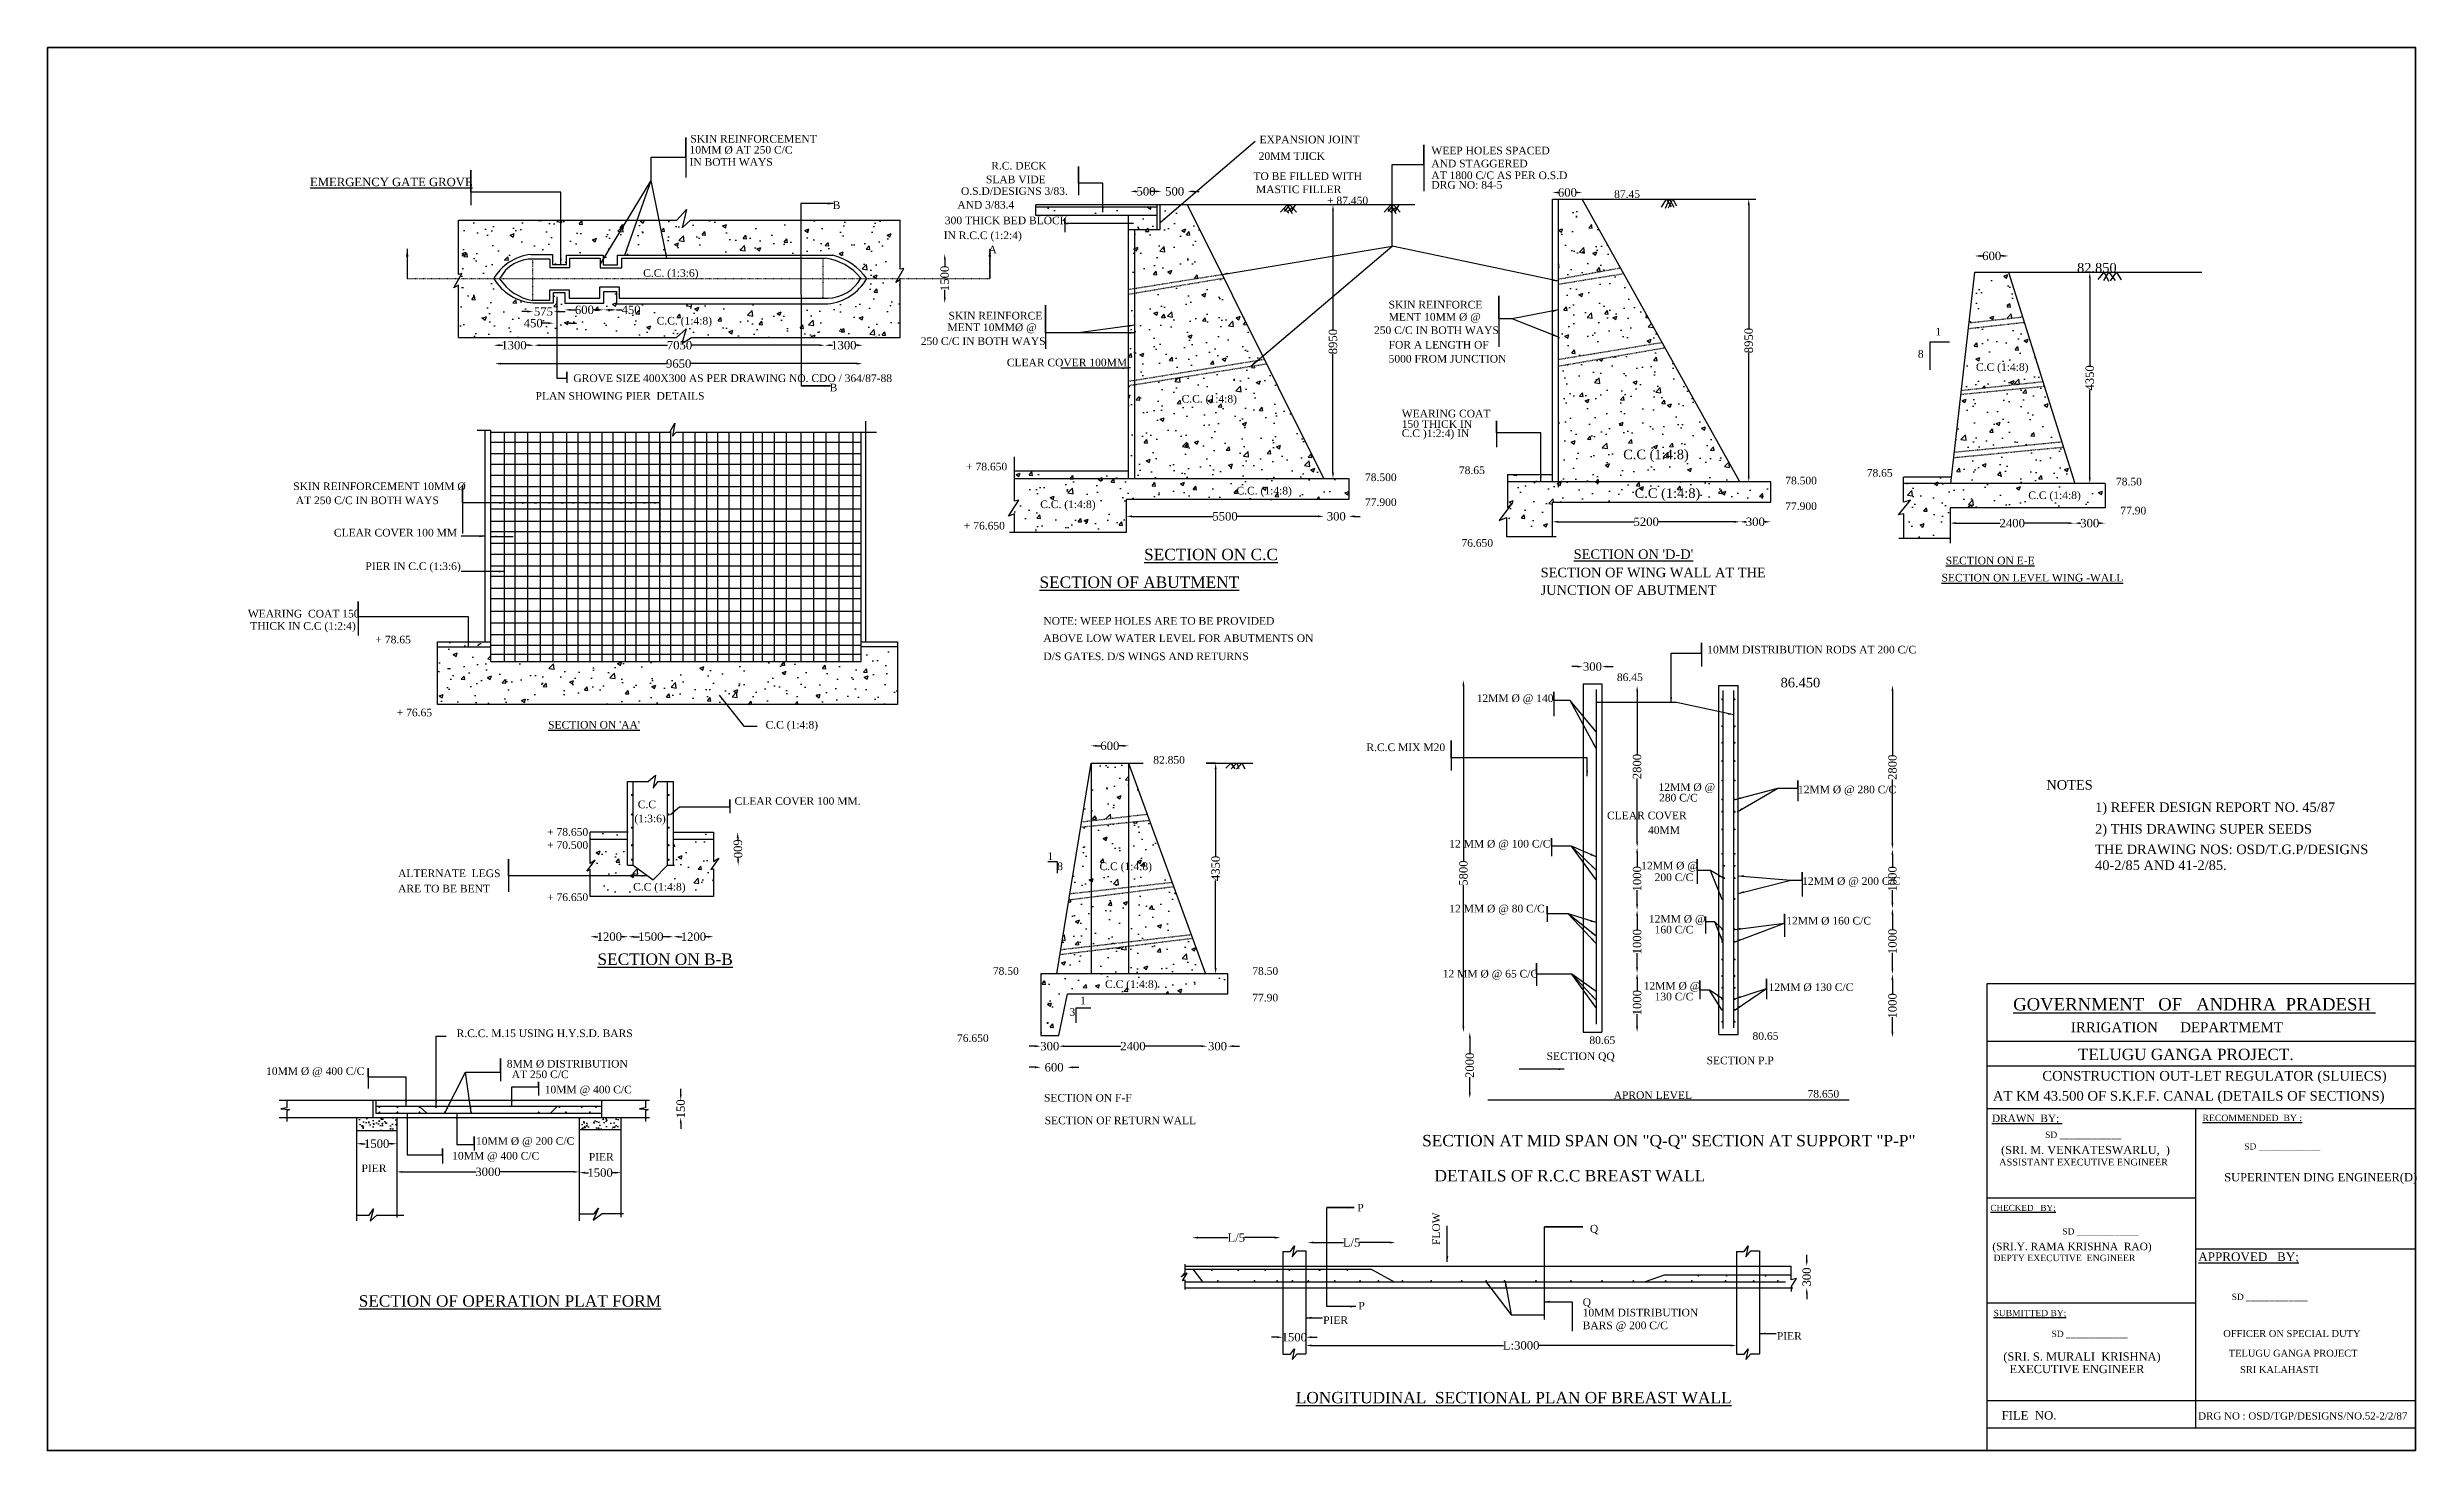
# Model space of a CAD drawing. Header units: millimetres. Extents: x -109570 to 149785, y -246061 to 37544.
# Drawn here: x 3275 to 65405, y 734 to 37544 of the extents above; entities outside this region: 4.
import ezdxf

# ---------------------------------------------------------------- set-up
doc = ezdxf.new("R2010")
doc.units = ezdxf.units.MM
doc.header["$MEASUREMENT"] = 0
doc.header["$PDMODE"] = 33
doc.header["$PDSIZE"] = 500
doc.linetypes.add('ACAD_ISO03W100', pattern=[30, 12, -18])
for name, color, linetype in [('DIM', 5, 'Continuous'), ('DOT LINE', 3, 'ACAD_ISO03W100'), ('DWG. LINE', 1, 'Continuous'), ('HATCH', 2, 'Continuous'), ('TEXT', 7, 'Continuous'), ('TITLE', 7, 'Continuous')]:
    doc.layers.add(name, color=color, linetype=linetype)
doc.styles.get("Standard").update_dxf_attribs({"font": 'TIMES.TTF', "height": 220})
doc.dimstyles.get("Standard").update_dxf_attribs({"dimtxt": 220, "dimasz": 150, "dimexe": 0.18, "dimexo": 0.0625, "dimgap": 0.09, "dimtad": 0, "dimdec": 0, "dimzin": 0, "dimdsep": 46, "dimtxsty": 'Standard', "dimcen": 0.09, "dimse1": 1, "dimse2": 1, "dimclrd": 5, "dimclre": 5, "dimclrt": 4, "dimadec": 0, "dimazin": 0, "dimtfac": 1, "dimtdec": 0, "dimtofl": 0, "dimtmove": 0, "dimatfit": 3, "dimfxl": 1, "dimtolj": 1, "dimtzin": 0, "dimarcsym": 0})

msp = doc.modelspace()

# ---------------------------------------------------------------- texts
at = {"layer": 'DIM'}
for s, p in [('MASTIC FILLER', (34968.1, 33719.5)), ('10MM %%C @ 200 C/C', (14514, 8756.1))]:
    msp.add_text(s, height=200, dxfattribs=at).set_placement(p)
at = {"layer": 'DIM', "color": 4, "char_height": 250, "attachment_point": 5, "rotation": 90}
for insert in [(149439.7, 34009.3), (149784.6, 34009.3)]:
    msp.add_mtext('\\A1;  ', dxfattribs=dict(at, insert=insert))
at = {"layer": 'TEXT'}
for s, height, p in [('10MM %%C AT 250 C/C', 200, (20114.8, 34757.3)), ('SKIN REINFORCEMENT', 200, (20135.4, 35045.5)), ('20MM TJICK', 200, (35039.6, 34593.6)), ('EXPANSION JOINT', 200, (35061.6, 35027.7)), ('WEEP HOLES SPACED', 200, (39567.8, 34738)), ('IN BOTH WAYS', 200, (20114.8, 34438.5)), ('SLAB VIDE', 200, (27886.4, 33979)), ('R.C. DECK', 200, (28025.9, 34340.2)), ('TO BE FILLED WITH', 200, (34902.1, 34065.7)), ('AND STAGGERED', 200, (39567.8, 34396.7)), ('AT 1800 C/C AS PER O.S.D', 200, (39567.8, 34087.6)), ('%%UEMERGENCY GATE GROVE', 220, (10162.4, 33903.1)), ('O.S.D/DESIGNS 3/83.', 200, (27233, 33674.7)), ('+ 87.450', 200, (36833, 33428.2)), ('DRG NO: 84-5', 200, (39567.8, 33836.5)), ('87.45', 200, (44360.4, 33594.7)), ('B', 200, (23869.8, 33304)), ('300 THICK BED BLOCK', 200, (26809.7, 32904.6)), ('AND 3/83.4', 200, (27137.8, 33313.5)), ('IN R.C.C (1:2:4)', 200, (26780.8, 32514.2)), ('A', 200, (27954.5, 32141.2)), ('C.C. (1:3:6)', 200, (18898.4, 31525.2)), ('82.850', 250, (56500.7, 31637.9)), ('C.C. (1:4:8)', 200, (19252.9, 30273.4)), ('SKIN REINFORCE', 200, (26906.3, 30406.7)), ('MENT 10MM %%C @', 200, (38446.6, 30374.8)), ('SKIN REINFORCE', 200, (38446.6, 30695.5)), ('250 C/C IN BOTH WAYS', 200, (26178.6, 29737.9)), ('MENT 10MM%%C @', 200, (26877.2, 30101.4)), ('250 C/C IN BOTH WAYS', 200, (38064.5, 30023.7)), ('FOR A LENGTH OF', 200, (38446.6, 29642)), ('1', 200, (52786.3, 29985.9)), ('CLEAR COVER 100MM', 200, (28434.4, 29177.6)), ('5000 FROM JUNCTION', 200, (38446.6, 29275.6)), ('8', 200, (52325.7, 29402.2)), ('C.C (1:4:8)', 200, (53850.8, 29058.1)), ('GROVE SIZE 400X300 AS PER DRAWING NO. CDO / 364/87-88', 200, (17067.6, 28765.9)), ('B', 200, (23789.5, 28519.6)), ('PLAN SHOWING PIER  DETAILS ', 200, (16076.8, 28301.6)), ('C.C. (1:4:8)', 200, (33018.4, 28224.5)), ('WEARING COAT', 200, (38791.8, 27838.4)), ('C.C )1:2:4) IN', 200, (38791.8, 27321.4)), ('150 THICK IN', 200, (38791.8, 27563.4)), ('C.C (1:4:8)', 250, (44599.2, 26741.2)), ('SKIN REINFORCEMENT 10MM %%C', 200, (9721.4, 25931.1)), ('+ 78.650', 200, (27368.9, 26447.3)), ('78.500', 200, (37827.4, 26166.3)), ('78.65', 200, (40290, 26351)), ('78.500', 200, (48848.1, 26080.7)), ('78.65', 200, (50985.4, 26281.3)), ('78.50', 200, (57521.2, 26053.5)), ('AT 250 C/C IN BOTH WAYS', 200, (9789.3, 25561.9)), ('C.C. (1:4:8)', 200, (29311.5, 25458.2)), ('C.C. (1:4:8)', 200, (34457.8, 25815.7)), ('77.900', 200, (37827.4, 25514.6)), ('C.C (1:4:8)', 250, (44899.9, 25725.8)), ('77.900', 200, (48848.1, 25410.1)), ('C.C (1:4:8)', 200, (55222.8, 25695)), ('77.90', 200, (57636.3, 25293.2)), ('CLEAR COVER 100 MM', 200, (10788.1, 24714.3)), ('+ 76.650', 200, (27308.7, 24897.2)), ('76.650', 200, (40356, 24444)), ('PIER IN C.C (1:3:6)', 200, (11615, 23834.5)), ('WEARING  COAT 150', 200, (8532.3, 22589.8)), ('THICK IN C.C (1:2:4)', 200, (8593.9, 22266.7)), ('NOTE: WEEP HOLES ARE TO BE PROVIDED', 200, (29393, 22399.2)), ('+ 78.65', 200, (11880.3, 21910.6)), ('ABOVE LOW WATER LEVEL FOR ABUTMENTS ON', 200, (29393, 21945.9)), ('10MM DISTRIBUTION RODS AT 200 C/C', 200, (46801.9, 21646.3)), ('D/S GATES. D/S WINGS AND RETURNS', 200, (29393, 21469.9)), ('86.45', 200, (44432.2, 20921.2)), ('12MM %%C @ 140', 200, (40755.5, 20371.2)), ('86.450', 250, (48726.3, 20757.1)), ('+ 76.65', 200, (12436.6, 19996.8)), ('C.C (1:4:8)', 200, (22109.5, 19673.7)), ('R.C.C MIX M20', 200, (37864.8, 19084)), ('82.850', 200, (32274.9, 18753.6)), ('12MM %%C @', 200, (45524.1, 18040.8)), ('12MM %%C @ 280 C/C', 200, (49181.8, 17976.9)), ('NOTES', 250, (55695.4, 18074.4)), ('(1:3:6)', 200, (18669.1, 17216.6)), ('C.C', 200, (18757.7, 17585.5)), ('CLEAR COVER 100 MM.', 200, (21294.4, 17674.5)), ('CLEAR COVER', 200, (44175.1, 17295.4)), ('280 C/C', 200, (45539.2, 17762.2)), ('1) REFER DESIGN REPORT NO. 45/87', 250, (56973.4, 17487.4)), ('+ 78.650', 200, (16380.1, 16862.6)), ('40MM', 200, (45249.2, 16911.7)), ('2) THIS DRAWING SUPER SEEDS', 250, (56973.4, 16917.6)), ('+ 70.500', 200, (16380.1, 16520.1)), ('1', 200, (29502.1, 16228.2)), ('8', 200, (29754.7, 15961.4)), ('C.C (1:4:8)', 200, (30865.8, 15961.4)), ('12 MM %%C @ 100 C/C', 200, (40037.6, 16554.4)), ('12MM %%C @', 200, (45072.1, 15980.4)), ('THE DRAWING NOS: OSD/T.G.P/DESIGNS', 250, (56973.4, 16381.9)), ('40-2/85 AND 41-2/85.', 250, (56973.4, 15965.1)), ('ALTERNATE  LEGS', 200, (12472.7, 15778.5)), ('ARE TO BE BENT', 200, (12472.7, 15378.1)), ('C.C (1:4:8)', 200, (18635.7, 15423.1)), ('200 C/C', 200, (45422.7, 15674.4)), ('12MM %%C @ 200 C/C', 200, (49291.2, 15575.7)), ('+ 76.650', 200, (16380.1, 15151.7)), ('12 MM %%C @ 80 C/C', 200, (40037.6, 14853.1)), ('12MM %%C @', 200, (45272.6, 14582.6)), ('160 C/C', 200, (45422.7, 14301.8)), ('12MM %%C 160 C/C', 200, (48875.2, 14535.5)), ('78.50', 200, (28068.7, 13215.5)), ('C.C (1:4:8)', 200, (31011.9, 12872.1)), ('78.50', 200, (34871.7, 13215.5)), ('12 MM %%C @ 65 C/C', 200, (39865.9, 13145.3)), ('1', 200, (30355.3, 12438.4)), ('77.90', 200, (34871.7, 12517.7)), ('12MM %%C @', 200, (45135.4, 12826.4)), ('130 C/C', 200, (45422.7, 12545.6)), ('12MM %%C 130 C/C', 200, (48410.7, 12792.8)), ('3', 200, (30076.5, 12140.2)), ('R.C.C. M.15 USING H.Y.S.D. BARS', 200, (14007.9, 11581.7)), ('76.650', 200, (27128.6, 11454.8)), ('SECTION QQ', 200, (42589.3, 10982.3)), ('80.65', 200, (43711.5, 11401.1)), ('80.65', 200, (47989.5, 11510.3)), ('10MM %%C @ 400 C/C', 200, (9009.3, 10590)), ('8MM %%C DISTRIBUTION', 200, (15322, 10783.4)), ('AT 250 C/C', 200, (15452.2, 10505.4)), ('SECTION P.P', 200, (46785.5, 10869.7)), ('10MM @ 400 C/C', 200, (16316.7, 10106.8)), ('SECTION ON F-F', 200, (29409.6, 9890.5)), ('APRON LEVEL', 200, (44348.1, 9959.5)), ('78.650', 200, (49432.5, 9994.2)), ('SECTION OF RETURN WALL', 200, (29428.3, 9296.2)), ('PIER', 200, (11512.7, 8039.4)), ('10MM @ 400 C/C', 200, (13889.5, 8367.7)), ('PIER', 200, (17473.7, 8337.9)), ('P', 200, (37626.5, 7007.5)), ('Q', 200, (43726.7, 6456.4)), ('P', 200, (37654.3, 4436.7)), ('Q', 200, (43535.9, 4529.5)), ('10MM DISTRIBUTION', 200, (43535.9, 4255.3)), ('PIER', 200, (36730.6, 4056.6)), ('BARS @ 200 C/C', 200, (43535.9, 3919.3)), ('PIER', 200, (48628.5, 3641.6))]:
    msp.add_text(s, height=height, dxfattribs=at).set_placement(p)
msp.add_text('FLOW', height=200, rotation=90, dxfattribs=at).set_placement((39793.1, 6124.9))
at = {"layer": 'TEXT', "char_height": 250, "attachment_point": 1}
for s, insert, width in [('\\pi500,t2250;', (-5237.9, -208843), 2820.29), ('\\pt5250,7500;', (-109570.1, -246060.7), 27837.6)]:
    msp.add_mtext(s, dxfattribs=dict(at, insert=insert, width=width))
at = {"layer": 'TITLE'}
for s, height, p in [('%%USECTION ON C.C', 300, (32033.2, 24091.8)), ("%%USECTION ON 'D-D'", 250, (43299.8, 24124.7)), ('%%USECTION OF ABUTMENT', 300, (29292.1, 23363.9)), ('SECTION OF WING WALL AT THE', 250, (42433.5, 23643.8)), ('%%USECTION ON LEVEL WING -WALL', 200, (52947.3, 23533.1)), ('%%USECTION ON E-E', 200, (53055.2, 23982.4)), ('JUNCTION OF ABUTMENT', 250, (42433.5, 23182.4)), ("%%USECTION ON 'AA'", 200, (16406, 19673.7)), ('%%USECTION ON B-B', 300, (17700.8, 13475.1)), ('IRRIGATION      DEPARTMEMT ', 258.715, (56340.2, 11710.3)), ('TELUGU GANGA PROJECT.', 297.614, (56524.3, 10979.5)), ('CONSTRUCTION OUT-LET REGULATOR (SLUIECS)', 254.707, (55590, 10439.3)), ('%%UDRAWN  BY; ', 196.519, (54268.1, 9353.2)), ('%%URECOMMENDED  BY :', 168.648, (59789.1, 9377.4)), ('SECTION AT MID SPAN ON "Q-Q" SECTION AT SUPPORT "P-P"', 300, (39326.8, 8716)), ('(SRI. M. VENKATESWARLU,  )', 212.256, (54508.8, 8515.6)), ('SD _____________', 164.625, (55663.4, 8936.5)), ('SD _____________', 164.625, (60883.5, 8633)), ('DETAILS OF R.C.C BREAST WALL', 300, (39650.1, 7795)), ('ASSISTANT EXECUTIVE ENGINEER', 177.567, (54458.3, 8213.8)), ('SUPERINTEN DING ENGINEER(D)', 216.169, (60359.2, 7798)), ('%%UCHECKED   BY;', 158.728, (54228.1, 7022.5)), ('SD _____________', 164.625, (56114.6, 6403.5)), ('(SRI.Y. RAMA KRISHNA  RAO)', 197.58, (54278.1, 5990.9)), ('DEPTY EXECUTIVE  ENGINEER', 168.883, (54310, 5704.5)), ('%%UAPPROVED   BY;', 226.752, (59681, 5707.9)), ('%%USECTION OF OPERATION PLAT FORM', 300, (11438.5, 4510.7)), ('%%USUBMITTED BY;', 165.29, (54311.5, 4261.1)), ('SD _____________', 164.625, (60554.1, 4686.8)), ('SD _____________', 164.625, (55832.6, 3714.3)), ('OFFICER ON SPECIAL DUTY', 181.402, (60334.1, 3715.5)), ('(SRI. S. MURALI  KRISHNA)', 215.596, (54566.3, 3094.1)), ('TELUGU GANGA PROJECT', 181.402, (60477.5, 3198.8)), ('EXECUTIVE ENGINEER ', 215.596, (54730, 2766.7)), ('SRI KALAHASTI', 181.402, (60774.3, 2769.5)), ('%%ULONGITUDINAL  SECTIONAL PLAN OF BREAST WALL', 300, (36013.2, 1974.4)), ('FILE  NO.', 221.29, (54521.9, 1549.3)), ('DRG NO : OSD/TGP/DESIGNS/NO.52-2/2/87', 190, (59677.8, 1549.3))]:
    msp.add_text(s, height=height, dxfattribs=at).set_placement(p)
at = {"layer": 'TITLE', "lineweight": 30}
for s, height, p in [('%%UGOVERNMENT   OF   ANDHRA  PRADESH ', 325.012, (54824.8, 12281.2)), ('AT KM 43.500 OF S.K.F.F. CANAL (DETAILS OF SECTIONS)', 254.707, (54293.7, 9913.1))]:
    msp.add_text(s, height=height, dxfattribs=at).set_placement(p)

# ---------------------------------------------------------------- blocks, each defined once
blk = doc.blocks.new('*D2')
at = {"layer": 'Defpoints', "color": 0}
for p in [(16013, 30841), (16551, 30841), (16551, 30613)]:
    blk.add_point(p, dxfattribs=at)
at = {"layer": 'DIM', "color": 5, "lineweight": -2}
for p, q in [((15863, 30613), (15713, 30613)), ((16701, 30613), (16851, 30613))]:
    blk.add_line(p, q, dxfattribs=at)
at = {"layer": 'DIM', "color": 5}
for points in [[(15863, 30638), (15863, 30588), (16013, 30613)], [(16701, 30638), (16701, 30588), (16551, 30613)]]:
    blk.add_solid(points, dxfattribs=at)
at = {"layer": 'DIM', "color": 4, "insert": (16282, 30613), "char_height": 220, "attachment_point": 5}
blk.add_mtext('\\A1;575', dxfattribs=at)
blk = doc.blocks.new('*D3')
at = {"layer": 'Defpoints', "color": 0}
for p in [(16551, 30613), (16851, 30613), (16851, 30309)]:
    blk.add_point(p, dxfattribs=at)
at = {"layer": 'DIM', "color": 5, "lineweight": -2}
for p, q in [((16401, 30309), (16251, 30309)), ((17001, 30309), (17151, 30309))]:
    blk.add_line(p, q, dxfattribs=at)
at = {"layer": 'DIM', "color": 5}
for points in [[(16401, 30334), (16401, 30284), (16551, 30309)], [(17001, 30334), (17001, 30284), (16851, 30309)]]:
    blk.add_solid(points, dxfattribs=at)
at = {"layer": 'DIM', "color": 4, "insert": (16016, 30309), "char_height": 220, "attachment_point": 5}
blk.add_mtext('\\A1;450', dxfattribs=at)
blk = doc.blocks.new('*D4')
at = {"layer": 'Defpoints', "color": 0}
for p in [(16845, 30836), (17870, 30836), (17870, 30658)]:
    blk.add_point(p, dxfattribs=at)
at = {"layer": 'DIM', "color": 5, "lineweight": -2}
for p, q in [((16995, 30658), (17127, 30658)), ((17720, 30658), (17588, 30658))]:
    blk.add_line(p, q, dxfattribs=at)
at = {"layer": 'DIM', "color": 5}
for points in [[(16995, 30683), (16995, 30633), (16845, 30658)], [(17720, 30683), (17720, 30633), (17870, 30658)]]:
    blk.add_solid(points, dxfattribs=at)
at = {"layer": 'DIM', "color": 4, "insert": (17358, 30658), "char_height": 220, "attachment_point": 5}
blk.add_mtext('\\A1;600', dxfattribs=at)
blk = doc.blocks.new('*D5')
at = {"layer": 'Defpoints', "color": 0}
for p in [(17870, 30836), (18197, 30814), (18197, 30658)]:
    blk.add_point(p, dxfattribs=at)
at = {"layer": 'DIM', "color": 5, "lineweight": -2}
for p, q in [((18020, 30658), (18047, 30658)), ((18197, 30658), (18347, 30658))]:
    blk.add_line(p, q, dxfattribs=at)
at = {"layer": 'DIM', "color": 5}
for points in [[(18020, 30683), (18020, 30633), (17870, 30658)], [(18047, 30683), (18047, 30633), (18197, 30658)]]:
    blk.add_solid(points, dxfattribs=at)
at = {"layer": 'DIM', "color": 4, "insert": (18582, 30658), "char_height": 220, "attachment_point": 5}
blk.add_mtext('\\A1;450', dxfattribs=at)
blk = doc.blocks.new('*D6')
at = {"layer": 'Defpoints', "color": 0}
for p in [(14982, 29718), (16039, 29730), (16039, 29718)]:
    blk.add_point(p, dxfattribs=at)
at = {"layer": 'DIM', "color": 5, "lineweight": -2}
for p, q in [((15132, 29730), (15211, 29730)), ((15889, 29730), (15811, 29730))]:
    blk.add_line(p, q, dxfattribs=at)
at = {"layer": 'DIM', "color": 5}
for points in [[(15132, 29755), (15132, 29705), (14982, 29730)], [(15889, 29755), (15889, 29705), (16039, 29730)]]:
    blk.add_solid(points, dxfattribs=at)
at = {"layer": 'DIM', "color": 4, "insert": (15511, 29730), "char_height": 220, "attachment_point": 5}
blk.add_mtext('\\A1;1300', dxfattribs=at)
blk = doc.blocks.new('*D7')
at = {"layer": 'Defpoints', "color": 0}
for p in [(16039, 29718), (23665, 29730), (23665, 29654)]:
    blk.add_point(p, dxfattribs=at)
at = {"layer": 'DIM', "color": 5, "lineweight": -2}
for p, q in [((16189, 29730), (19539, 29730)), ((23515, 29730), (20165, 29730))]:
    blk.add_line(p, q, dxfattribs=at)
at = {"layer": 'DIM', "color": 5}
for points in [[(16189, 29755), (16189, 29705), (16039, 29730)], [(23515, 29755), (23515, 29705), (23665, 29730)]]:
    blk.add_solid(points, dxfattribs=at)
at = {"layer": 'DIM', "color": 4, "insert": (19852, 29730), "char_height": 220, "attachment_point": 5}
blk.add_mtext('\\A1;7050', dxfattribs=at)
blk = doc.blocks.new('*D8')
at = {"layer": 'Defpoints', "color": 0}
for p in [(23665, 29654), (24657, 29730), (24657, 29637)]:
    blk.add_point(p, dxfattribs=at)
at = {"layer": 'DIM', "color": 5, "lineweight": -2}
for p, q in [((23815, 29730), (23861, 29730)), ((24507, 29730), (24461, 29730))]:
    blk.add_line(p, q, dxfattribs=at)
at = {"layer": 'DIM', "color": 5}
for points in [[(23815, 29755), (23815, 29705), (23665, 29730)], [(24507, 29755), (24507, 29705), (24657, 29730)]]:
    blk.add_solid(points, dxfattribs=at)
at = {"layer": 'DIM', "color": 4, "insert": (24161, 29730), "char_height": 220, "attachment_point": 5}
blk.add_mtext('\\A1;1300', dxfattribs=at)
blk = doc.blocks.new('*D9')
at = {"layer": 'Defpoints', "color": 0}
for p in [(15011, 29247), (24648, 29247), (24648, 29247)]:
    blk.add_point(p, dxfattribs=at)
at = {"layer": 'DIM', "color": 5, "lineweight": -2}
for p, q in [((15161, 29247), (19517, 29247)), ((24498, 29247), (20142, 29247))]:
    blk.add_line(p, q, dxfattribs=at)
at = {"layer": 'DIM', "color": 5}
for points in [[(15161, 29272), (15161, 29222), (15011, 29247)], [(24498, 29272), (24498, 29222), (24648, 29247)]]:
    blk.add_solid(points, dxfattribs=at)
at = {"layer": 'DIM', "color": 4, "insert": (19829, 29247), "char_height": 220, "attachment_point": 5}
blk.add_mtext('\\A1;9650', dxfattribs=at)
blk = doc.blocks.new('*D10')
at = {"layer": 'Defpoints', "color": 0}
for p in [(26802, 32130), (26807, 32130), (26802, 30835)]:
    blk.add_point(p, dxfattribs=at)
at = {"layer": 'DIM', "color": 5, "lineweight": -2}
for p, q in [((26807, 31980), (26807, 31783)), ((26807, 30985), (26807, 31182))]:
    blk.add_line(p, q, dxfattribs=at)
at = {"layer": 'DIM', "color": 5}
for points in [[(26782, 31980), (26832, 31980), (26807, 32130)], [(26782, 30985), (26832, 30985), (26807, 30835)]]:
    blk.add_solid(points, dxfattribs=at)
at = {"layer": 'DIM', "color": 4, "insert": (26807, 31483), "char_height": 220, "attachment_point": 5, "rotation": 90}
blk.add_mtext('\\A1;1500', dxfattribs=at)
blk = doc.blocks.new('*D11')
at = {"layer": 'Defpoints', "color": 0}
for p in [(21407, 16957), (21390, 16088), (21422, 16088)]:
    blk.add_point(p, dxfattribs=at)
at = {"layer": 'DIM', "color": 5, "lineweight": -2}
for p, q in [((21378, 16807), (21379, 16753)), ((21388, 16238), (21387, 16291))]:
    blk.add_line(p, q, dxfattribs=at)
at = {"layer": 'DIM', "color": 5}
for points in [[(21403, 16807), (21353, 16806), (21376, 16957)], [(21413, 16238), (21363, 16237), (21390, 16088)]]:
    blk.add_solid(points, dxfattribs=at)
at = {"layer": 'DIM', "color": 4, "insert": (21383, 16522), "char_height": 220, "attachment_point": 5, "rotation": 270.96202}
blk.add_mtext('\\A1;600', dxfattribs=at)
blk = doc.blocks.new('*D12')
at = {"layer": 'Defpoints', "color": 0}
for p in [(17513, 14174), (18509, 14215), (18509, 14174)]:
    blk.add_point(p, dxfattribs=at)
at = {"layer": 'DIM', "color": 5, "lineweight": -2}
for p, q in [((17663, 14215), (17711, 14215)), ((18359, 14215), (18311, 14215))]:
    blk.add_line(p, q, dxfattribs=at)
at = {"layer": 'DIM', "color": 5}
for points in [[(17663, 14240), (17663, 14190), (17513, 14215)], [(18359, 14240), (18359, 14190), (18509, 14215)]]:
    blk.add_solid(points, dxfattribs=at)
at = {"layer": 'DIM', "color": 4, "insert": (18011, 14215), "char_height": 220, "attachment_point": 5}
blk.add_mtext('\\A1;1200', dxfattribs=at)
blk = doc.blocks.new('*D13')
at = {"layer": 'Defpoints', "color": 0}
for p in [(18509, 14174), (19689, 14215), (19689, 14151)]:
    blk.add_point(p, dxfattribs=at)
at = {"layer": 'DIM', "color": 5, "lineweight": -2}
for p, q in [((18659, 14215), (18799, 14215)), ((19539, 14215), (19399, 14215))]:
    blk.add_line(p, q, dxfattribs=at)
at = {"layer": 'DIM', "color": 5}
for points in [[(18659, 14240), (18659, 14190), (18509, 14215)], [(19539, 14240), (19539, 14190), (19689, 14215)]]:
    blk.add_solid(points, dxfattribs=at)
at = {"layer": 'DIM', "color": 4, "insert": (19099, 14215), "char_height": 220, "attachment_point": 5}
blk.add_mtext('\\A1;1500', dxfattribs=at)
blk = doc.blocks.new('*D14')
at = {"layer": 'Defpoints', "color": 0}
for p in [(19689, 14151), (20745, 14215), (20745, 14208)]:
    blk.add_point(p, dxfattribs=at)
at = {"layer": 'DIM', "color": 5, "lineweight": -2}
for p, q in [((19839, 14215), (19917, 14215)), ((20595, 14215), (20517, 14215))]:
    blk.add_line(p, q, dxfattribs=at)
at = {"layer": 'DIM', "color": 5}
for points in [[(19839, 14240), (19839, 14190), (19689, 14215)], [(20595, 14240), (20595, 14190), (20745, 14215)]]:
    blk.add_solid(points, dxfattribs=at)
at = {"layer": 'DIM', "color": 4, "insert": (20217, 14215), "char_height": 220, "attachment_point": 5}
blk.add_mtext('\\A1;1200', dxfattribs=at)
blk = doc.blocks.new('*D15')
at = {"layer": 'Defpoints', "color": 0}
for p in [(11385, 8893), (12436, 8907), (12436, 8784)]:
    blk.add_point(p, dxfattribs=at)
at = {"layer": 'DIM', "color": 5, "lineweight": -2}
for p, q in [((11535, 8784), (11610, 8784)), ((12286, 8784), (12210, 8784))]:
    blk.add_line(p, q, dxfattribs=at)
at = {"layer": 'DIM', "color": 5}
for points in [[(11535, 8809), (11535, 8759), (11385, 8784)], [(12286, 8809), (12286, 8759), (12436, 8784)]]:
    blk.add_solid(points, dxfattribs=at)
at = {"layer": 'DIM', "color": 4, "insert": (11910, 8784), "char_height": 220, "attachment_point": 5}
blk.add_mtext('\\A1;1500', dxfattribs=at)
blk = doc.blocks.new('*D16')
at = {"layer": 'Defpoints', "color": 0}
for p in [(12436, 8025), (17223, 8045), (17223, 8025)]:
    blk.add_point(p, dxfattribs=at)
at = {"layer": 'DIM', "color": 5, "lineweight": -2}
for p, q in [((12586, 8045), (14517, 8045)), ((17073, 8045), (15142, 8045))]:
    blk.add_line(p, q, dxfattribs=at)
at = {"layer": 'DIM', "color": 5}
for points in [[(12586, 8070), (12586, 8020), (12436, 8045)], [(17073, 8070), (17073, 8020), (17223, 8045)]]:
    blk.add_solid(points, dxfattribs=at)
at = {"layer": 'DIM', "color": 4, "insert": (14829, 8045), "char_height": 220, "attachment_point": 5}
blk.add_mtext('\\A1;3000', dxfattribs=at)
blk = doc.blocks.new('*D17')
at = {"layer": 'Defpoints', "color": 0}
for p in [(19841, 9477), (19852, 9924), (19884, 9477)]:
    blk.add_point(p, dxfattribs=at)
at = {"layer": 'DIM', "color": 5, "lineweight": -2}
for p, q in [((19884, 10074), (19884, 10224)), ((19884, 9327), (19884, 9177))]:
    blk.add_line(p, q, dxfattribs=at)
at = {"layer": 'DIM', "color": 5}
for points in [[(19859, 10074), (19909, 10074), (19884, 9924)], [(19859, 9327), (19909, 9327), (19884, 9477)]]:
    blk.add_solid(points, dxfattribs=at)
at = {"layer": 'DIM', "color": 4, "insert": (19884, 9700), "char_height": 220, "attachment_point": 5, "rotation": 90}
blk.add_mtext('\\A1;150', dxfattribs=at)
blk = doc.blocks.new('*D18')
at = {"layer": 'Defpoints', "color": 0}
for p in [(17223, 8045), (18316, 8025), (18316, 8025)]:
    blk.add_point(p, dxfattribs=at)
at = {"layer": 'DIM', "color": 5, "lineweight": -2}
for p, q in [((17373, 8025), (17469, 8025)), ((18166, 8025), (18070, 8025))]:
    blk.add_line(p, q, dxfattribs=at)
at = {"layer": 'DIM', "color": 5}
for points in [[(17373, 8050), (17373, 8000), (17223, 8025)], [(18166, 8050), (18166, 8000), (18316, 8025)]]:
    blk.add_solid(points, dxfattribs=at)
at = {"layer": 'DIM', "color": 4, "insert": (17770, 8025), "char_height": 220, "attachment_point": 5}
blk.add_mtext('\\A1;1500', dxfattribs=at)
blk = doc.blocks.new('*D19')
at = {"layer": 'Defpoints', "color": 0}
for p in [(31674, 33766), (31674, 33748), (32495, 33748)]:
    blk.add_point(p, dxfattribs=at)
at = {"layer": 'DIM', "color": 5, "lineweight": -2}
for p, q in [((31824, 33766), (31855, 33766)), ((32345, 33766), (32315, 33766))]:
    blk.add_line(p, q, dxfattribs=at)
at = {"layer": 'DIM', "color": 5}
for points in [[(31824, 33791), (31824, 33741), (31674, 33766)], [(32345, 33791), (32345, 33741), (32495, 33766)]]:
    blk.add_solid(points, dxfattribs=at)
at = {"layer": 'DIM', "color": 4, "insert": (32085, 33766), "char_height": 220, "attachment_point": 5}
blk.add_mtext('\\A1;500', dxfattribs=at)
blk = doc.blocks.new('*D20')
at = {"layer": 'Defpoints', "color": 0}
for p in [(32495, 33766), (33177, 33766), (33177, 33766)]:
    blk.add_point(p, dxfattribs=at)
at = {"layer": 'DIM', "color": 5, "lineweight": -2}
for p, q in [((32345, 33766), (32195, 33766)), ((33327, 33766), (33477, 33766))]:
    blk.add_line(p, q, dxfattribs=at)
at = {"layer": 'DIM', "color": 5}
for points in [[(32345, 33791), (32345, 33741), (32495, 33766)], [(33327, 33791), (33327, 33741), (33177, 33766)]]:
    blk.add_solid(points, dxfattribs=at)
at = {"layer": 'DIM', "color": 4, "insert": (32836, 33766), "char_height": 220, "attachment_point": 5}
blk.add_mtext('\\A1;500', dxfattribs=at)
blk = doc.blocks.new('*D21')
at = {"layer": 'Defpoints', "color": 0}
for p in [(36988, 33415), (36975, 26234), (36988, 26234)]:
    blk.add_point(p, dxfattribs=at)
at = {"layer": 'DIM', "color": 5, "lineweight": -2}
for p, q in [((36988, 33265), (36988, 30134)), ((36988, 26384), (36988, 29515))]:
    blk.add_line(p, q, dxfattribs=at)
at = {"layer": 'DIM', "color": 5}
for points in [[(36963, 33265), (37013, 33265), (36988, 33415)], [(36963, 26384), (37013, 26384), (36988, 26234)]]:
    blk.add_solid(points, dxfattribs=at)
at = {"layer": 'DIM', "color": 4, "insert": (36988, 29825), "char_height": 220, "attachment_point": 5, "rotation": 90}
blk.add_mtext('\\A1;8950', dxfattribs=at)
blk = doc.blocks.new('*D22')
at = {"layer": 'Defpoints', "color": 0}
for p in [(31567, 25251), (36748, 25251), (36748, 25242)]:
    blk.add_point(p, dxfattribs=at)
at = {"layer": 'DIM', "color": 5, "lineweight": -2}
for p, q in [((31717, 25242), (33846, 25242)), ((36598, 25242), (34469, 25242))]:
    blk.add_line(p, q, dxfattribs=at)
at = {"layer": 'DIM', "color": 5}
for points in [[(31717, 25267), (31717, 25217), (31567, 25242)], [(36598, 25267), (36598, 25217), (36748, 25242)]]:
    blk.add_solid(points, dxfattribs=at)
at = {"layer": 'DIM', "color": 4, "insert": (34157, 25242), "char_height": 220, "attachment_point": 5}
blk.add_mtext('\\A1;5500', dxfattribs=at)
blk = doc.blocks.new('*D23')
at = {"layer": 'Defpoints', "color": 0}
for p in [(36748, 25251), (37403, 25278), (37403, 25242)]:
    blk.add_point(p, dxfattribs=at)
at = {"layer": 'DIM', "color": 5, "lineweight": -2}
for p, q in [((36598, 25242), (36448, 25242)), ((37553, 25242), (37703, 25242))]:
    blk.add_line(p, q, dxfattribs=at)
at = {"layer": 'DIM', "color": 5}
for points in [[(36598, 25267), (36598, 25217), (36748, 25242)], [(37553, 25267), (37553, 25217), (37403, 25242)]]:
    blk.add_solid(points, dxfattribs=at)
at = {"layer": 'DIM', "color": 4, "insert": (37075, 25242), "char_height": 220, "attachment_point": 5}
blk.add_mtext('\\A1;300', dxfattribs=at)
blk = doc.blocks.new('*D24')
at = {"layer": 'Defpoints', "color": 0}
for p in [(30644, 18766), (31630, 19222), (31630, 18766)]:
    blk.add_point(p, dxfattribs=at)
at = {"layer": 'DIM', "color": 5, "lineweight": -2}
for p, q in [((30794, 19222), (30906, 19222)), ((31480, 19222), (31368, 19222))]:
    blk.add_line(p, q, dxfattribs=at)
at = {"layer": 'DIM', "color": 5}
for points in [[(30794, 19247), (30794, 19197), (30644, 19222)], [(31480, 19247), (31480, 19197), (31630, 19222)]]:
    blk.add_solid(points, dxfattribs=at)
at = {"layer": 'DIM', "color": 4, "insert": (31137, 19222), "char_height": 220, "attachment_point": 5}
blk.add_mtext('\\A1;600', dxfattribs=at)
blk = doc.blocks.new('*D25')
at = {"layer": 'Defpoints', "color": 0}
for p in [(33911, 18766), (33920, 18766), (33844, 13243)]:
    blk.add_point(p, dxfattribs=at)
at = {"layer": 'DIM', "color": 5, "lineweight": -2}
for p, q in [((33911, 18616), (33911, 16321)), ((33911, 13393), (33911, 15688))]:
    blk.add_line(p, q, dxfattribs=at)
at = {"layer": 'DIM', "color": 5}
for points in [[(33886, 18616), (33936, 18616), (33911, 18766)], [(33886, 13393), (33936, 13393), (33911, 13243)]]:
    blk.add_solid(points, dxfattribs=at)
at = {"layer": 'DIM', "color": 4, "insert": (33911, 16005), "char_height": 220, "attachment_point": 5, "rotation": 90}
blk.add_mtext('\\A1;4350', dxfattribs=at)
blk = doc.blocks.new('*D26')
at = {"layer": 'Defpoints', "color": 0}
for p in [(29325, 11624), (29797, 11624), (29797, 11343)]:
    blk.add_point(p, dxfattribs=at)
at = {"layer": 'DIM', "color": 5, "lineweight": -2}
for p, q in [((29175, 11343), (29025, 11343)), ((29947, 11343), (30097, 11343))]:
    blk.add_line(p, q, dxfattribs=at)
at = {"layer": 'DIM', "color": 5}
for points in [[(29175, 11368), (29175, 11318), (29325, 11343)], [(29947, 11368), (29947, 11318), (29797, 11343)]]:
    blk.add_solid(points, dxfattribs=at)
at = {"layer": 'DIM', "color": 4, "insert": (29561, 11343), "char_height": 220, "attachment_point": 5}
blk.add_mtext('\\A1;300', dxfattribs=at)
blk = doc.blocks.new('*D27')
at = {"layer": 'Defpoints', "color": 0}
for p in [(29797, 11624), (33687, 11343), (33687, 11213)]:
    blk.add_point(p, dxfattribs=at)
at = {"layer": 'DIM', "color": 5, "lineweight": -2}
for p, q in [((29947, 11343), (31426, 11343)), ((33537, 11343), (32058, 11343))]:
    blk.add_line(p, q, dxfattribs=at)
at = {"layer": 'DIM', "color": 5}
for points in [[(29947, 11368), (29947, 11318), (29797, 11343)], [(33537, 11368), (33537, 11318), (33687, 11343)]]:
    blk.add_solid(points, dxfattribs=at)
at = {"layer": 'DIM', "color": 4, "insert": (31742, 11343), "char_height": 220, "attachment_point": 5}
blk.add_mtext('\\A1;2400', dxfattribs=at)
blk = doc.blocks.new('*D28')
at = {"layer": 'Defpoints', "color": 0}
for p in [(33687, 11213), (34235, 11397), (34235, 11343)]:
    blk.add_point(p, dxfattribs=at)
at = {"layer": 'DIM', "color": 5, "lineweight": -2}
for p, q in [((33537, 11343), (33387, 11343)), ((34385, 11343), (34535, 11343))]:
    blk.add_line(p, q, dxfattribs=at)
at = {"layer": 'DIM', "color": 5}
for points in [[(33537, 11368), (33537, 11318), (33687, 11343)], [(34385, 11368), (34385, 11318), (34235, 11343)]]:
    blk.add_solid(points, dxfattribs=at)
at = {"layer": 'DIM', "color": 4, "insert": (33961, 11343), "char_height": 220, "attachment_point": 5}
blk.add_mtext('\\A1;300', dxfattribs=at)
blk = doc.blocks.new('*D29')
at = {"layer": 'Defpoints', "color": 0}
for p in [(29325, 10789), (30022, 10789), (30022, 10757)]:
    blk.add_point(p, dxfattribs=at)
at = {"layer": 'DIM', "color": 5, "lineweight": -2}
for p, q in [((29175, 10789), (29025, 10789)), ((30172, 10789), (30322, 10789))]:
    blk.add_line(p, q, dxfattribs=at)
at = {"layer": 'DIM', "color": 5}
for points in [[(29175, 10814), (29175, 10764), (29325, 10789)], [(30172, 10814), (30172, 10764), (30022, 10789)]]:
    blk.add_solid(points, dxfattribs=at)
at = {"layer": 'DIM', "color": 4, "insert": (29674, 10789), "char_height": 220, "attachment_point": 5}
blk.add_mtext('\\A1;600', dxfattribs=at)
blk = doc.blocks.new('*D30')
at = {"layer": 'Defpoints', "color": 0}
for p in [(42748, 33562), (43525, 33736), (43525, 33562)]:
    blk.add_point(p, dxfattribs=at)
at = {"layer": 'DIM', "color": 5, "lineweight": -2}
for p, q in [((42898, 33736), (42905, 33736)), ((43375, 33736), (43367, 33736))]:
    blk.add_line(p, q, dxfattribs=at)
at = {"layer": 'DIM', "color": 5}
for points in [[(42898, 33761), (42898, 33711), (42748, 33736)], [(43375, 33761), (43375, 33711), (43525, 33736)]]:
    blk.add_solid(points, dxfattribs=at)
at = {"layer": 'DIM', "color": 4, "insert": (43136, 33736), "char_height": 220, "attachment_point": 5}
blk.add_mtext('\\A1;600', dxfattribs=at)
blk = doc.blocks.new('*D31')
at = {"layer": 'Defpoints', "color": 0}
for p in [(42745, 25165), (47660, 25165), (47660, 25098)]:
    blk.add_point(p, dxfattribs=at)
at = {"layer": 'DIM', "color": 5, "lineweight": -2}
for p, q in [((42895, 25098), (44891, 25098)), ((47510, 25098), (45514, 25098))]:
    blk.add_line(p, q, dxfattribs=at)
at = {"layer": 'DIM', "color": 5}
for points in [[(42895, 25123), (42895, 25073), (42745, 25098)], [(47510, 25123), (47510, 25073), (47660, 25098)]]:
    blk.add_solid(points, dxfattribs=at)
at = {"layer": 'DIM', "color": 4, "insert": (45202, 25098), "char_height": 220, "attachment_point": 5}
blk.add_mtext('\\A1;5200', dxfattribs=at)
blk = doc.blocks.new('*D32')
at = {"layer": 'Defpoints', "color": 0}
for p in [(47660, 25165), (48467, 25098), (48467, 25087)]:
    blk.add_point(p, dxfattribs=at)
at = {"layer": 'DIM', "color": 5, "lineweight": -2}
for p, q in [((47810, 25098), (47832, 25098)), ((48317, 25098), (48295, 25098))]:
    blk.add_line(p, q, dxfattribs=at)
at = {"layer": 'DIM', "color": 5}
for points in [[(47810, 25123), (47810, 25073), (47660, 25098)], [(48317, 25123), (48317, 25073), (48467, 25098)]]:
    blk.add_solid(points, dxfattribs=at)
at = {"layer": 'DIM', "color": 4, "insert": (48064, 25098), "char_height": 220, "attachment_point": 5}
blk.add_mtext('\\A1;300', dxfattribs=at)
blk = doc.blocks.new('*D33')
at = {"layer": 'Defpoints', "color": 0}
for p in [(47891, 33562), (47896, 33562), (47913, 26143)]:
    blk.add_point(p, dxfattribs=at)
at = {"layer": 'DIM', "color": 5, "lineweight": -2}
for p, q in [((47891, 33412), (47891, 30162)), ((47891, 26293), (47891, 29544))]:
    blk.add_line(p, q, dxfattribs=at)
at = {"layer": 'DIM', "color": 5}
for points in [[(47866, 33412), (47916, 33412), (47891, 33562)], [(47866, 26293), (47916, 26293), (47891, 26143)]]:
    blk.add_solid(points, dxfattribs=at)
at = {"layer": 'DIM', "color": 4, "insert": (47891, 29853), "char_height": 220, "attachment_point": 5, "rotation": 90}
blk.add_mtext('\\A1;8950', dxfattribs=at)
blk = doc.blocks.new('*D34')
at = {"layer": 'Defpoints', "color": 0}
for p in [(33295, 6318), (35610, 6321), (35610, 6318)]:
    blk.add_point(p, dxfattribs=at)
at = {"layer": 'DIM', "color": 5, "lineweight": -2}
for p, q in [((33445, 6321), (34241, 6321)), ((35460, 6321), (34664, 6321))]:
    blk.add_line(p, q, dxfattribs=at)
at = {"layer": 'DIM', "color": 5}
for points in [[(33445, 6346), (33445, 6296), (33295, 6321)], [(35460, 6346), (35460, 6296), (35610, 6321)]]:
    blk.add_solid(points, dxfattribs=at)
at = {"layer": 'DIM', "color": 4, "insert": (34453, 6321), "char_height": 220, "attachment_point": 5}
blk.add_mtext('\\A1;L/5', dxfattribs=at)
blk = doc.blocks.new('*D35')
at = {"layer": 'Defpoints', "color": 0}
for p in [(35672, 3700), (36277, 3728), (36277, 3709)]:
    blk.add_point(p, dxfattribs=at)
at = {"layer": 'DIM', "color": 5, "lineweight": -2}
for p, q in [((35522, 3709), (35372, 3709)), ((36427, 3709), (36577, 3709))]:
    blk.add_line(p, q, dxfattribs=at)
at = {"layer": 'DIM', "color": 5}
for points in [[(35522, 3734), (35522, 3684), (35672, 3709)], [(36427, 3734), (36427, 3684), (36277, 3709)]]:
    blk.add_solid(points, dxfattribs=at)
at = {"layer": 'DIM', "color": 4, "insert": (35974, 3709), "char_height": 220, "attachment_point": 5}
blk.add_mtext('\\A1;1500', dxfattribs=at)
blk = doc.blocks.new('*D36')
at = {"layer": 'Defpoints', "color": 0}
for p in [(36327, 6218), (38623, 6218), (38623, 6192)]:
    blk.add_point(p, dxfattribs=at)
at = {"layer": 'DIM', "color": 5, "lineweight": -2}
for p, q in [((36477, 6192), (37264, 6192)), ((38473, 6192), (37687, 6192))]:
    blk.add_line(p, q, dxfattribs=at)
at = {"layer": 'DIM', "color": 5}
for points in [[(36477, 6217), (36477, 6167), (36327, 6192)], [(38473, 6217), (38473, 6167), (38623, 6192)]]:
    blk.add_solid(points, dxfattribs=at)
at = {"layer": 'DIM', "color": 4, "insert": (37475, 6192), "char_height": 220, "attachment_point": 5}
blk.add_mtext('\\A1;L/5', dxfattribs=at)
blk = doc.blocks.new('*D38')
at = {"layer": 'Defpoints', "color": 0}
for p in [(36277, 3497), (36277, 3493), (47570, 3452)]:
    blk.add_point(p, dxfattribs=at)
at = {"layer": 'DIM', "color": 5, "lineweight": -2}
for p, q in [((36427, 3493), (41463, 3493)), ((47420, 3493), (42384, 3493))]:
    blk.add_line(p, q, dxfattribs=at)
at = {"layer": 'DIM', "color": 5}
for points in [[(36427, 3518), (36427, 3468), (36277, 3493)], [(47420, 3518), (47420, 3468), (47570, 3493)]]:
    blk.add_solid(points, dxfattribs=at)
at = {"layer": 'DIM', "color": 4, "insert": (41923, 3493), "char_height": 220, "attachment_point": 5}
blk.add_mtext('\\A1;L:3000', dxfattribs=at)
blk = doc.blocks.new('*D39')
at = {"layer": 'Defpoints', "color": 0}
for p in [(49358, 5572), (49358, 5007), (49412, 5007)]:
    blk.add_point(p, dxfattribs=at)
at = {"layer": 'DIM', "color": 5, "lineweight": -2}
for p, q in [((49412, 5722), (49412, 5872)), ((49412, 4857), (49412, 4707))]:
    blk.add_line(p, q, dxfattribs=at)
at = {"layer": 'DIM', "color": 5}
for points in [[(49387, 5722), (49437, 5722), (49412, 5572)], [(49387, 4857), (49437, 4857), (49412, 5007)]]:
    blk.add_solid(points, dxfattribs=at)
at = {"layer": 'DIM', "color": 4, "insert": (49412, 5289), "char_height": 220, "attachment_point": 5, "rotation": 90}
blk.add_mtext('\\A1;300', dxfattribs=at)
blk = doc.blocks.new('*D40')
at = {"layer": 'Defpoints', "color": 0}
for p in [(40654, 11707), (40575, 9977), (40654, 9977)]:
    blk.add_point(p, dxfattribs=at)
at = {"layer": 'DIM', "color": 5, "lineweight": -2}
for p, q in [((40575, 11557), (40575, 11158)), ((40575, 10127), (40575, 10527))]:
    blk.add_line(p, q, dxfattribs=at)
at = {"layer": 'DIM', "color": 5}
for points in [[(40550, 11557), (40600, 11557), (40575, 11707)], [(40550, 10127), (40600, 10127), (40575, 9977)]]:
    blk.add_solid(points, dxfattribs=at)
at = {"layer": 'DIM', "color": 4, "insert": (40575, 10842), "char_height": 220, "attachment_point": 5, "rotation": 90}
blk.add_mtext('\\A1;2000', dxfattribs=at)
blk = doc.blocks.new('*D41')
at = {"layer": 'Defpoints', "color": 0}
for p in [(40160, 20949), (40408, 20949), (40160, 11707)]:
    blk.add_point(p, dxfattribs=at)
at = {"layer": 'DIM', "color": 5, "lineweight": -2}
for p, q in [((40408, 20799), (40408, 16194)), ((40408, 11857), (40408, 15571))]:
    blk.add_line(p, q, dxfattribs=at)
at = {"layer": 'DIM', "color": 5}
for points in [[(40383, 20799), (40433, 20799), (40408, 20949)], [(40383, 11857), (40433, 11857), (40408, 11707)]]:
    blk.add_solid(points, dxfattribs=at)
at = {"layer": 'DIM', "color": 4, "insert": (40408, 15883), "char_height": 220, "attachment_point": 5, "rotation": 90}
blk.add_mtext('\\A1;5800', dxfattribs=at)
blk = doc.blocks.new('*D42')
at = {"layer": 'Defpoints', "color": 0}
for p in [(44035, 21300), (43548, 20847), (44035, 20847)]:
    blk.add_point(p, dxfattribs=at)
at = {"layer": 'DIM', "color": 5, "lineweight": -2}
for p, q in [((43398, 21300), (43248, 21300)), ((44185, 21300), (44335, 21300))]:
    blk.add_line(p, q, dxfattribs=at)
at = {"layer": 'DIM', "color": 5}
for points in [[(43398, 21325), (43398, 21275), (43548, 21300)], [(44185, 21325), (44185, 21275), (44035, 21300)]]:
    blk.add_solid(points, dxfattribs=at)
at = {"layer": 'DIM', "color": 4, "insert": (43792, 21300), "char_height": 220, "attachment_point": 5}
blk.add_mtext('\\A1;300', dxfattribs=at)
blk = doc.blocks.new('*D43')
at = {"layer": 'Defpoints', "color": 0}
for p in [(44958, 13258), (44963, 13258), (44958, 11713)]:
    blk.add_point(p, dxfattribs=at)
at = {"layer": 'DIM', "color": 5, "lineweight": -2}
for p, q in [((44963, 13108), (44963, 12786)), ((44963, 11863), (44963, 12185))]:
    blk.add_line(p, q, dxfattribs=at)
at = {"layer": 'DIM', "color": 5}
for points in [[(44938, 13108), (44988, 13108), (44963, 13258)], [(44938, 11863), (44988, 11863), (44963, 11713)]]:
    blk.add_solid(points, dxfattribs=at)
at = {"layer": 'DIM', "color": 4, "insert": (44963, 12485), "char_height": 220, "attachment_point": 5, "rotation": 90}
blk.add_mtext('\\A1;1000', dxfattribs=at)
blk = doc.blocks.new('*D44')
at = {"layer": 'Defpoints', "color": 0}
for p in [(44963, 14912), (45034, 14912), (44958, 13258)]:
    blk.add_point(p, dxfattribs=at)
at = {"layer": 'DIM', "color": 5, "lineweight": -2}
for p, q in [((44963, 14762), (44963, 14385)), ((44963, 13408), (44963, 13785))]:
    blk.add_line(p, q, dxfattribs=at)
at = {"layer": 'DIM', "color": 5}
for points in [[(44938, 14762), (44988, 14762), (44963, 14912)], [(44938, 13408), (44988, 13408), (44963, 13258)]]:
    blk.add_solid(points, dxfattribs=at)
at = {"layer": 'DIM', "color": 4, "insert": (44963, 14085), "char_height": 220, "attachment_point": 5, "rotation": 90}
blk.add_mtext('\\A1;1000', dxfattribs=at)
blk = doc.blocks.new('*D45')
at = {"layer": 'Defpoints', "color": 0}
for p in [(44963, 16559), (45064, 16559), (45034, 14912)]:
    blk.add_point(p, dxfattribs=at)
at = {"layer": 'DIM', "color": 5, "lineweight": -2}
for p, q in [((44963, 16409), (44963, 16036)), ((44963, 15062), (44963, 15435))]:
    blk.add_line(p, q, dxfattribs=at)
at = {"layer": 'DIM', "color": 5}
for points in [[(44938, 16409), (44988, 16409), (44963, 16559)], [(44938, 15062), (44988, 15062), (44963, 14912)]]:
    blk.add_solid(points, dxfattribs=at)
at = {"layer": 'DIM', "color": 4, "insert": (44963, 15735), "char_height": 220, "attachment_point": 5, "rotation": 90}
blk.add_mtext('\\A1;1000', dxfattribs=at)
blk = doc.blocks.new('*D46')
at = {"layer": 'Defpoints', "color": 0}
for p in [(44963, 20799), (45106, 20799), (45064, 16559)]:
    blk.add_point(p, dxfattribs=at)
at = {"layer": 'DIM', "color": 5, "lineweight": -2}
for p, q in [((44963, 20649), (44963, 18994)), ((44963, 16709), (44963, 18363))]:
    blk.add_line(p, q, dxfattribs=at)
at = {"layer": 'DIM', "color": 5}
for points in [[(44938, 20649), (44988, 20649), (44963, 20799)], [(44938, 16709), (44988, 16709), (44963, 16559)]]:
    blk.add_solid(points, dxfattribs=at)
at = {"layer": 'DIM', "color": 4, "insert": (44963, 18679), "char_height": 220, "attachment_point": 5, "rotation": 90}
blk.add_mtext('\\A1;2800', dxfattribs=at)
blk = doc.blocks.new('*D47')
at = {"layer": 'Defpoints', "color": 0}
for p in [(51740, 20807), (51659, 16511), (51740, 16511)]:
    blk.add_point(p, dxfattribs=at)
at = {"layer": 'DIM', "color": 5, "lineweight": -2}
for p, q in [((51659, 20657), (51659, 18975)), ((51659, 16661), (51659, 18343))]:
    blk.add_line(p, q, dxfattribs=at)
at = {"layer": 'DIM', "color": 5}
for points in [[(51634, 20657), (51684, 20657), (51659, 20807)], [(51634, 16661), (51684, 16661), (51659, 16511)]]:
    blk.add_solid(points, dxfattribs=at)
at = {"layer": 'DIM', "color": 4, "insert": (51659, 18659), "char_height": 220, "attachment_point": 5, "rotation": 90}
blk.add_mtext('\\A1;2800', dxfattribs=at)
blk = doc.blocks.new('*D48')
at = {"layer": 'Defpoints', "color": 0}
for p in [(51740, 16511), (51659, 14954), (51782, 14954)]:
    blk.add_point(p, dxfattribs=at)
at = {"layer": 'DIM', "color": 5, "lineweight": -2}
for p, q in [((51659, 16361), (51659, 16033)), ((51659, 15104), (51659, 15432))]:
    blk.add_line(p, q, dxfattribs=at)
at = {"layer": 'DIM', "color": 5}
for points in [[(51634, 16361), (51684, 16361), (51659, 16511)], [(51634, 15104), (51684, 15104), (51659, 14954)]]:
    blk.add_solid(points, dxfattribs=at)
at = {"layer": 'DIM', "color": 4, "insert": (51659, 15732), "char_height": 220, "attachment_point": 5, "rotation": 90}
blk.add_mtext('\\A1;1000', dxfattribs=at)
blk = doc.blocks.new('*D49')
at = {"layer": 'Defpoints', "color": 0}
for p in [(51782, 14954), (51659, 13231), (51757, 13231)]:
    blk.add_point(p, dxfattribs=at)
at = {"layer": 'DIM', "color": 5, "lineweight": -2}
for p, q in [((51659, 14804), (51659, 14392)), ((51659, 13381), (51659, 13792))]:
    blk.add_line(p, q, dxfattribs=at)
at = {"layer": 'DIM', "color": 5}
for points in [[(51634, 14804), (51684, 14804), (51659, 14954)], [(51634, 13381), (51684, 13381), (51659, 13231)]]:
    blk.add_solid(points, dxfattribs=at)
at = {"layer": 'DIM', "color": 4, "insert": (51659, 14092), "char_height": 220, "attachment_point": 5, "rotation": 90}
blk.add_mtext('\\A1;1000', dxfattribs=at)
blk = doc.blocks.new('*D50')
at = {"layer": 'Defpoints', "color": 0}
for p in [(51757, 13231), (51659, 11572), (51719, 11572)]:
    blk.add_point(p, dxfattribs=at)
at = {"layer": 'DIM', "color": 5, "lineweight": -2}
for p, q in [((51659, 13081), (51659, 12702)), ((51659, 11722), (51659, 12101))]:
    blk.add_line(p, q, dxfattribs=at)
at = {"layer": 'DIM', "color": 5}
for points in [[(51634, 13081), (51684, 13081), (51659, 13231)], [(51634, 11722), (51684, 11722), (51659, 11572)]]:
    blk.add_solid(points, dxfattribs=at)
at = {"layer": 'DIM', "color": 4, "insert": (51659, 12401), "char_height": 220, "attachment_point": 5, "rotation": 90}
blk.add_mtext('\\A1;1000', dxfattribs=at)
blk = doc.blocks.new('*D51')
at = {"layer": 'Defpoints', "color": 0}
for p in [(53173, 25079), (56430, 25079), (56430, 25063)]:
    blk.add_point(p, dxfattribs=at)
at = {"layer": 'DIM', "color": 5, "lineweight": -2}
for p, q in [((53323, 25063), (54486, 25063)), ((56280, 25063), (55117, 25063))]:
    blk.add_line(p, q, dxfattribs=at)
at = {"layer": 'DIM', "color": 5}
for points in [[(53323, 25088), (53323, 25038), (53173, 25063)], [(56280, 25088), (56280, 25038), (56430, 25063)]]:
    blk.add_solid(points, dxfattribs=at)
at = {"layer": 'DIM', "color": 4, "insert": (54801, 25063), "char_height": 220, "attachment_point": 5}
blk.add_mtext('\\A1;2400', dxfattribs=at)
blk = doc.blocks.new('*D52')
at = {"layer": 'Defpoints', "color": 0}
for p in [(56430, 25079), (57236, 25063), (57236, 25035)]:
    blk.add_point(p, dxfattribs=at)
at = {"layer": 'DIM', "color": 5, "lineweight": -2}
for p, q in [((56580, 25063), (56602, 25063)), ((57086, 25063), (57064, 25063))]:
    blk.add_line(p, q, dxfattribs=at)
at = {"layer": 'DIM', "color": 5}
for points in [[(56580, 25088), (56580, 25038), (56430, 25063)], [(57086, 25088), (57086, 25038), (57236, 25063)]]:
    blk.add_solid(points, dxfattribs=at)
at = {"layer": 'DIM', "color": 4, "insert": (56833, 25063), "char_height": 220, "attachment_point": 5}
blk.add_mtext('\\A1;300', dxfattribs=at)
blk = doc.blocks.new('*D53')
at = {"layer": 'Defpoints', "color": 0}
for p in [(54703, 32072), (53821, 31646), (54703, 31646)]:
    blk.add_point(p, dxfattribs=at)
at = {"layer": 'DIM', "color": 5, "lineweight": -2}
for p, q in [((53971, 32072), (54031, 32072)), ((54553, 32072), (54493, 32072))]:
    blk.add_line(p, q, dxfattribs=at)
at = {"layer": 'DIM', "color": 5}
for points in [[(53971, 32097), (53971, 32047), (53821, 32072)], [(54553, 32097), (54553, 32047), (54703, 32072)]]:
    blk.add_solid(points, dxfattribs=at)
at = {"layer": 'DIM', "color": 4, "insert": (54262, 32072), "char_height": 220, "attachment_point": 5}
blk.add_mtext('\\A1;600', dxfattribs=at)
blk = doc.blocks.new('*D54')
at = {"layer": 'Defpoints', "color": 0}
for p in [(56798, 31646), (56827, 26103), (56834, 26103)]:
    blk.add_point(p, dxfattribs=at)
at = {"layer": 'DIM', "color": 5, "lineweight": -2}
for p, q in [((56834, 31496), (56834, 29191)), ((56834, 26253), (56834, 28558))]:
    blk.add_line(p, q, dxfattribs=at)
at = {"layer": 'DIM', "color": 5}
for points in [[(56809, 31496), (56859, 31496), (56834, 31646)], [(56809, 26253), (56859, 26253), (56834, 26103)]]:
    blk.add_solid(points, dxfattribs=at)
at = {"layer": 'DIM', "color": 4, "insert": (56834, 28874), "char_height": 220, "attachment_point": 5, "rotation": 90}
blk.add_mtext('\\A1;4350', dxfattribs=at)

# ---------------------------------------------------------------- dimensions: what is measured, and where the dimension line sits
at = {"layer": 'DIM'}
for base, p1, p2, text, picture, middle in [((31674.1, 33765.5), (32495.4, 33748.2), (31674.1, 33748.2), '500', '*D19', (32084.8, 33765.5)), ((33177, 33765.5), (32495.4, 33765.5), (33177, 33765.5), '500', '*D20', (32836.2, 33765.5)), ((43524.6, 33736.2), (42747.8, 33562.5), (43524.6, 33562.5), '600', '*D30', (43136.2, 33736.2)), ((16551, 30612.9), (16012.9, 30841.4), (16551, 30841.4), '575', '*D2', (16282, 30612.9)), ((17870.3, 30657.6), (16844.7, 30835.9), (17870.3, 30835.9), '600', '*D4', (17357.5, 30657.6)), ((18197, 30657.6), (17870.3, 30835.9), (18197, 30814.3), '450', '*D5', (18582.3, 30657.6)), ((16039.2, 29730.2), (14982.1, 29718.3), (16039.2, 29718.3), '1300', '*D6', (15510.6, 29730.2)), ((24647.8, 29247.1), (15010.7, 29247.1), (24647.8, 29247.1), '9650', '*D9', (19829.2, 29247.1)), ((36747.8, 25241.8), (31566.6, 25251), (36747.8, 25251), '5500', '*D22', (34157.2, 25241.8)), ((47659.7, 25097.9), (42744.8, 25165.4), (47659.7, 25165.4), '5200', '*D31', (45202.2, 25097.9)), ((56429.7, 25062.5), (53172.8, 25079.3), (56429.7, 25079.3), '2400', '*D51', (54801.3, 25062.5)), ((44035.1, 21300), (43548.4, 20846.5), (44035.1, 20846.5), '300', '*D42', (43791.7, 21300)), ((31630.1, 19221.8), (30643.5, 18766.5), (31630.1, 18766.5), '600', '*D24', (31136.8, 19221.8)), ((18509.5, 14215.3), (17512.7, 14174.1), (18509.5, 14174.1), '1200', '*D12', (18011.1, 14215.3)), ((30022.2, 10789.3), (29325.1, 10789.3), (30022.2, 10756.6), '600', '*D29', (29673.7, 10789.3)), ((12435.6, 8783.7), (11384.6, 8892.6), (12435.6, 8907.2), '1500', '*D15', (11910.1, 8783.7)), ((18316.3, 8025.4), (17222.8, 8044.6), (18316.3, 8025.4), '1500', '*D18', (17769.5, 8025.4)), ((35610.2, 6321.4), (33295.4, 6317.7), (35610.2, 6317.7), 'L/5', '*D34', (34452.8, 6321.4)), ((38623.2, 6192.1), (36327.5, 6218.3), (38623.2, 6218.3), 'L/5', '*D36', (37475.3, 6192.1)), ((36276.8, 3709), (35672, 3699.6), (36276.8, 3727.8), '1500', '*D35', (35974.4, 3709)), ((36276.8, 3492.8), (47569.9, 3452.2), (36276.8, 3496.7), 'L:3000', '*D38', (41923.4, 3492.8))]:
    dim = msp.add_linear_dim(base=base, p1=p1, p2=p2, text=text, dimstyle='Standard', dxfattribs=at)
    dim.commit()
    dim.dimension.update_dxf_attribs({"geometry": picture, "text_midpoint": middle})
for base, p1, p2, text, picture, middle in [((47891.1, 33562.5), (47913.1, 26143.5), (47895.6, 33562.5), '8950', '*D33', (47891.1, 29853)), ((36988.2, 26234.4), (36988.1, 33415), (36974.9, 26234.4), '8950', '*D21', (36988.2, 29824.7)), ((26807, 32129.7), (26802, 30835.3), (26802, 32129.7), '1500', '*D10', (26807, 31482.5)), ((56834.4, 26103.1), (56797.7, 31645.5), (56827.1, 26103.1), '4350', '*D54', (56834.4, 28874.3)), ((51658.6, 16511.4), (51740, 20806.7), (51740, 16511.4), '2800', '*D47', (51658.6, 18659)), ((33910.8, 18766.5), (33844.5, 13242.6), (33919.6, 18766.5), '4350', '*D25', (33910.8, 16004.5)), ((44962.7, 13257.7), (44957.6, 11713.2), (44957.6, 13257.7), '1000', '*D43', (44962.7, 12485.5)), ((40574.9, 9977.3), (40654.4, 11707.3), (40654.4, 9977.3), '2000', '*D40', (40574.9, 10842.3)), ((19884, 9476.5), (19852, 9924.2), (19841.4, 9476.5), '150', '*D17', (19884, 9700.4)), ((49411.9, 5006.9), (49357.8, 5572), (49357.8, 5006.9), '300', '*D39', (49411.9, 5289.4))]:
    dim = msp.add_linear_dim(base=base, p1=p1, p2=p2, angle=90, text=text, dimstyle='Standard', dxfattribs=at)
    dim.commit()
    dim.dimension.update_dxf_attribs({"geometry": picture, "text_midpoint": middle})
for p1, p2, distance, text, picture, middle in [((53821, 31645.5), (54702.7, 31645.5), 426.8, '600', '*D53', (54261.9, 32072.3)), ((21407.1, 16957.3), (21421.7, 16088.3), -31.5, '600', '*D11', (21382.9, 16522.3)), ((29325.1, 11624.4), (29796.7, 11624.4), -281, '300', '*D26', (29560.9, 11343.4)), ((12435.6, 8025.1), (17222.8, 8025.1), 19.4, '3000', '*D16', (14829.2, 8044.6))]:
    dim = msp.add_aligned_dim(p1=p1, p2=p2, distance=distance, text=text, dimstyle='Standard', dxfattribs=at)
    dim.commit()
    dim.dimension.update_dxf_attribs({"geometry": picture, "text_midpoint": middle})
dim = msp.add_linear_dim(base=(16851, 30309.5), p1=(16551, 30612.9), p2=(16851, 30612.9), text='450', dimstyle='Standard', dxfattribs=at)
dim.commit()
dim.dimension.update_dxf_attribs({"geometry": '*D3', "text_midpoint": (16015.6, 30309.5), "dimtype": 160})
for base, p1, p2, text, picture, middle in [((23665.2, 29730.2), (16039.2, 29718.3), (23665.2, 29653.7), '7050', '*D7', (19852.2, 29730.2)), ((24656.9, 29730.2), (23665.2, 29653.7), (24656.9, 29636.6), '1300', '*D8', (24161, 29730.2)), ((37403.1, 25241.8), (36747.8, 25251), (37403.1, 25278.1), '300', '*D23', (37075.4, 25241.8)), ((48467.5, 25097.9), (47659.7, 25165.4), (48467.5, 25086.8), '300', '*D32', (48063.6, 25097.9)), ((57236, 25062.5), (56429.7, 25079.3), (57236, 25034.7), '300', '*D52', (56832.9, 25062.5)), ((19688.9, 14215.3), (18509.5, 14174.1), (19688.9, 14150.6), '1500', '*D13', (19099.2, 14215.3)), ((20745.2, 14215.3), (19688.9, 14150.6), (20745.2, 14208.1), '1200', '*D14', (20217, 14215.3))]:
    dim = msp.add_linear_dim(base=base, p1=p1, p2=p2, text=text, dimstyle='Standard', override={"dimtmove": 1}, dxfattribs=at)
    dim.commit()
    dim.dimension.update_dxf_attribs({"geometry": picture, "text_midpoint": middle})
dim = msp.add_linear_dim(base=(40407.7, 20949.1), p1=(40159.6, 11707.3), p2=(40159.6, 20949.1), angle=90, text='5800', dimstyle='Standard', dxfattribs=at)
dim.commit()
dim.dimension.update_dxf_attribs({"geometry": '*D41', "text_midpoint": (40407.7, 15882.7), "dimtype": 160})
for base, p1, p2, angle, text, picture, middle in [((44962.7, 20798.9), (45064.5, 16558.5), (45105.5, 20798.9), 90, '2800', '*D46', (44962.7, 18678.7)), ((44962.7, 16558.5), (45033.8, 14912.4), (45064.5, 16558.5), 90, '1000', '*D45', (44962.7, 15735.5)), ((51658.6, 14953.5), (51740, 16511.4), (51782, 14953.5), 90, '1000', '*D48', (51658.6, 15732.4)), ((44962.7, 14912.4), (44957.6, 13257.7), (45033.8, 14912.4), 90, '1000', '*D44', (44962.7, 14085.1)), ((51658.6, 13230.8), (51782, 14953.5), (51756.8, 13230.8), 90, '1000', '*D49', (51658.6, 14092.2)), ((51658.6, 11572), (51756.8, 13230.8), (51718.7, 11572), 90, '1000', '*D50', (51658.6, 12401.4)), ((33687.5, 11343.4), (29796.7, 11624.4), (33687.5, 11213.1), 180, '2400', '*D27', (31742.1, 11343.4)), ((34234.9, 11343.4), (33687.5, 11213.1), (34234.9, 11397.5), 180, '300', '*D28', (33961.2, 11343.4))]:
    dim = msp.add_linear_dim(base=base, p1=p1, p2=p2, angle=angle, text=text, dimstyle='Standard', override={"dimtmove": 1}, dxfattribs=at)
    dim.commit()
    dim.dimension.update_dxf_attribs({"geometry": picture, "text_midpoint": middle})

# ---------------------------------------------------------------- hatches: boundary and pattern name
at = {"layer": 'HATCH'}
h = msp.add_hatch(dxfattribs=at)
h.set_pattern_fill('AR-CONC', color=256, scale=150, style=0)
h.paths.add_polyline_path([(41567.1, 26143.5), (41567.1, 25465.8), (41677.3, 25582.1), (41349.7, 25135.4), (41534.9, 25207.3), (41534.9, 24715), (42744.8, 24715), (42744.8, 25615.9), (48467.5, 25615.9), (48467.5, 26143.5)])
h.paths.add_polyline_path([(42747.8, 26143.5), (42747.8, 26340.9), (41567.1, 26340.9), (41567.1, 26143.5)])
h.paths.add_polyline_path([(47659.7, 26143.5), (45696.4, 29665.9), (42901.4, 29183.4), (42901.4, 26143.5)])
h.paths.add_polyline_path([(45619.3, 29804.2), (44613.1, 31609.6), (42901.4, 31333.8), (42901.4, 29359.7)])
h.paths.add_polyline_path([(44528.9, 31760.6), (43524.6, 33562.5), (42901.4, 33562.5), (42901.4, 31464.6)])
h.paths.add_polyline_path([(44816, 25563.1), (46665.4, 25563.1), (46665.4, 26066), (44816, 26066)], flags=25)
h.paths.add_polyline_path([(44515.4, 26578.5), (46364.7, 26578.5), (46364.7, 27081.3), (44515.4, 27081.3)], flags=24)
h = msp.add_hatch(dxfattribs=at)
h.set_pattern_fill('AR-CONC', color=256, scale=150, style=0)
h.paths.add_polyline_path([(25641.5, 33011.9), (23037.2, 33011.9), (23037.5, 32095.9), (23873.3, 32095.9, -0.1696317), (24763.3, 31479.5), (25582.3, 31479.5), (25735.1, 31746.2), (25641.5, 31723.3)])
h.paths.add_polyline_path([(25641.5, 31444.2), (25523.5, 31376.9), (25582.3, 31479.5), (24763.8, 31479.5, -0.2428962), (23744.5, 30814.3), (23037.9, 30814.3), (23038.2, 29935.6), (25641.5, 29935.6)])
h.paths.add_polyline_path([(23037.9, 30814.3), (18197, 30814.3), (18197, 31143.5), (17870.3, 31143.5), (17870.3, 30835.9), (16844.7, 30835.9), (16844.7, 31110.2), (16551, 31110.2), (16551, 30841.4), (16012.9, 30841.4, -0.2424124), (14977.9, 31479.5), (14073, 31479.5), (13935.4, 31239.3), (14053.3, 31306.6), (14053.3, 29935.6), (19775.8, 29935.6), (20027.4, 30164.2), (19914.6, 29771.9), (20168.5, 29935.6), (23038.2, 29935.6)])
h.paths.add_polyline_path([(23037.2, 33011.9), (20139.5, 33011.9), (19921.1, 32809.5), (20037.2, 33290.3), (19785.6, 33011.9), (14053.3, 33011.9), (14053.3, 31585.7), (14147, 31608.7), (14073, 31479.5), (14981.4, 31479.5, -0.2387685), (15949.1, 32107.9), (16523.5, 32107.9), (16523.5, 31849.6), (16884.9, 31849.6), (16884.9, 32095.9), (17848.8, 32095.9), (17848.8, 31842.5), (18227, 31842.5), (18227, 32095.9), (23037.5, 32095.9)])
h.paths.add_polyline_path([(16001.8, 30780.1), (16562.1, 30780.1), (16562.1, 30445.7), (16001.8, 30445.7)], flags=24)
h.paths.add_polyline_path([(15725.3, 30476.4), (16305.9, 30476.4), (16305.9, 30142.6), (15725.3, 30142.6)], flags=24)
h.paths.add_polyline_path([(17071.6, 30824.5), (17643.4, 30824.5), (17643.4, 30490.7), (17071.6, 30490.7)], flags=24)
h.paths.add_polyline_path([(18292, 30824.5), (18872.7, 30824.5), (18872.7, 30490.7), (18292, 30490.7)], flags=25)
h.paths.add_polyline_path([(19484.1, 29897.4), (20220.2, 29897.4), (20220.2, 29563), (19484.1, 29563)], flags=9)
h.paths.add_polyline_path([(19185.8, 30143.2), (20739.1, 30143.2), (20739.1, 30545.5), (19185.8, 30545.5)], flags=24)
h = msp.add_hatch(dxfattribs=at)
h.set_pattern_fill('AR-CONC', color=256, scale=150, style=0)
h.paths.add_polyline_path([(31566.6, 25682.2), (37403.1, 25682.2), (37403.1, 26234.4), (31621.8, 26234.4), (31621.8, 26436.6), (28635.1, 26436.6), (28635.1, 25637.4), (28750.8, 25663.5), (28479, 25247.3), (28638.3, 25307.2), (28638.3, 24819.8), (31566.6, 24819.8)])
h.paths.add_polyline_path([(35251.2, 29244), (31788.1, 28697.5), (31788.1, 26234.4), (36747.8, 26234.4)])
h.paths.add_polyline_path([(34133.2, 31492.2), (31788.1, 31097.6), (31788.1, 28812.3), (35192.5, 29362.1)])
h.paths.add_polyline_path([(33177, 33415), (32459.9, 33415), (32459.9, 32769.5), (31788.1, 32769.5), (31788.1, 31220.9), (34084.8, 31589.5)])
h.paths.add_polyline_path([(32374.9, 33363.5), (29198, 33363.5), (29198, 33133), (32374.9, 33133)])
h.paths.add_polyline_path([(32374.9, 33133), (31621.8, 33133), (31621.8, 32769.5), (32374.9, 32769.5)])
h.paths.add_polyline_path([(31788.1, 32769.5), (31621.8, 32769.5), (31621.8, 31194.2), (31788.1, 31220.9)])
h.paths.add_polyline_path([(31788.1, 31097.6), (31621.8, 31069.6), (31621.8, 28785.5), (31788.1, 28812.3)])
h.paths.add_polyline_path([(31788.1, 28697.5), (31621.8, 28671.3), (31621.8, 26234.4), (31788.1, 26234.4)])
h.paths.add_polyline_path([(29244.4, 25328), (30797.7, 25328), (30797.7, 25730.3), (29244.4, 25730.3)], flags=24)
h.paths.add_polyline_path([(34390.8, 25685.5), (35944.1, 25685.5), (35944.1, 26087.8), (34390.8, 26087.8)], flags=24)
h.paths.add_polyline_path([(32951.3, 28094.3), (34504.6, 28094.3), (34504.6, 28496.6), (32951.3, 28496.6)], flags=24)
h = msp.add_hatch(dxfattribs=at)
h.set_pattern_fill('AR-CONC', color=256, scale=150, style=0)
h.paths.add_polyline_path([(53172.8, 25464.9), (57236, 25464.9), (57236, 26103.1), (51950.2, 26103.1), (51950.2, 25613.7), (52132.4, 25663), (51821.1, 25280), (51953.8, 25306.5), (51953.8, 24658), (53172.8, 24658)])
h.paths.add_polyline_path([(51950.2, 26272), (51950.2, 26103.1), (53193.3, 26103.1), (53212.4, 26272)])
h.paths.add_polyline_path([(56441.4, 26103.1), (56141.5, 27058.9), (53270.4, 26783.6), (53193.3, 26103.1)])
h.paths.add_polyline_path([(53458.1, 28441.5), (53286.7, 26927.4), (56098, 27197.5), (55640.2, 28657)])
h.paths.add_polyline_path([(53653.7, 30168.2), (53470.1, 28547), (55602.7, 28776.5), (55114.8, 30331.7)])
h.paths.add_polyline_path([(54702.7, 31645.5), (53821, 31645.5), (53670.8, 30319.3), (55070.5, 30473)])
h.paths.add_polyline_path([(55155.8, 25564.8), (56635.2, 25564.8), (56635.2, 25967.1), (55155.8, 25967.1)], flags=24)
h.paths.add_polyline_path([(53783.7, 28927.9), (55263.2, 28927.9), (55263.2, 29330.2), (53783.7, 29330.2)], flags=24)
h = msp.add_hatch(dxfattribs=at)
h.set_pattern_fill('AR-CONC', color=256, scale=150, style=0)
h.paths.add_polyline_path([(25569.4, 21949.7), (24616.9, 21949.7), (24616.9, 21831.2), (25569.4, 21831.2)])
h.paths.add_polyline_path([(14906.3, 21947.6), (13504, 21947.6), (13504, 21822.2), (14906.3, 21822.2)])
h = msp.add_hatch(dxfattribs=at)
h.set_pattern_fill('AR-CONC', color=256, scale=150, style=0)
h.paths.add_polyline_path([(14906.3, 21433.6), (14906.3, 21822.2), (13504, 21822.2), (13504, 20305.9), (25569.4, 20305.9), (25569.4, 21831.2), (24616.9, 21831.2), (24616.9, 21433.6)])
h = msp.add_hatch(dxfattribs=at)
h.set_pattern_fill('AR-CONC', color=256, scale=150, style=0)
h.paths.add_polyline_path([(29325.1, 13242.6), (29325.1, 11624.4), (29796.7, 11624.4), (30022.2, 12716.9), (34234.9, 12716.9), (34234.9, 13242.6)])
h.paths.add_polyline_path([(31630.1, 13242.6), (31630.1, 13969), (30643.5, 13848.1), (30643.5, 13242.6)])
h.paths.add_polyline_path([(30643.5, 13242.6), (30643.5, 13848.1), (29831, 13748.6), (29749.1, 13242.6)])
h.paths.add_polyline_path([(31630.1, 13969), (31630.1, 13242.6), (33647.6, 13242.6), (33307.3, 14174.5)])
h.paths.add_polyline_path([(33271.5, 14272.2), (32812, 15530.6), (31630.1, 15381), (31630.1, 14082.5)])
h.paths.add_polyline_path([(31630.1, 15381), (30643.5, 15256.2), (30643.5, 13968.5), (31630.1, 14082.5)])
h.paths.add_polyline_path([(30643.5, 15256.2), (30063.3, 15182.8), (29851.8, 13877), (30643.5, 13968.5)])
h.paths.add_polyline_path([(30643.5, 17120), (30372.6, 17093.4), (30089.6, 15345.2), (30643.5, 15406.6)])
h.paths.add_polyline_path([(31630.1, 17216.6), (30643.5, 17120), (30643.5, 15406.6), (31630.1, 15516)])
h.paths.add_polyline_path([(31630.1, 15516), (32771.1, 15642.4), (32176.6, 17270.1), (31630.1, 17216.6)])
h.paths.add_polyline_path([(31630.1, 17372.9), (32118.2, 17430.1), (31630.1, 18766.5)])
h.paths.add_polyline_path([(31630.1, 17372.9), (31630.1, 18766.5), (30643.5, 18766.5), (30643.5, 17257.3)])
h.paths.add_polyline_path([(30643.5, 18766.5), (30394.4, 17228.1), (30643.5, 17257.3)])
h.paths.add_polyline_path([(30944.9, 12741.9), (32424.3, 12741.9), (32424.3, 13144.2), (30944.9, 13144.2)], flags=24)
h.paths.add_polyline_path([(30798.7, 15831.2), (32278.2, 15831.2), (32278.2, 16233.5), (30798.7, 16233.5)], flags=9)
h = msp.add_hatch(dxfattribs=at)
h.set_pattern_fill('AR-CONC', color=256, scale=150, style=0)
h.paths.add_polyline_path([(18484.6, 16772.8), (17512.7, 16772.8), (17512.7, 16137.2), (17635.6, 16220.3), (17420.6, 15938.5), (17512.7, 15981.4), (17512.7, 15271.3), (20745.2, 15271.3), (20745.2, 15991.9), (20670.6, 15979.9), (20878.6, 16272.1), (20745.2, 16192), (20745.2, 16772.8), (19692, 16772.8), (19692, 16088.3), (19535.6, 16088.3), (19160.3, 15702.6), (18638.8, 16088.3), (18484.6, 16088.3)])
h.paths.add_polyline_path([(18484.6, 16772.8), (18484.6, 16957.3), (17512.7, 16957.3), (17512.7, 16772.8)])
h.paths.add_polyline_path([(20745.2, 16772.8), (20745.2, 16957.3), (19692, 16957.3), (19692, 16772.8)])
h.paths.add_polyline_path([(18568.6, 15292.9), (20048.1, 15292.9), (20048.1, 15695.2), (18568.6, 15695.2)], flags=24)
h = msp.add_hatch(dxfattribs=at)
h.set_pattern_fill('AR-CONC', color=256, scale=50, style=0)
h.paths.add_polyline_path([(12435.6, 9476.5), (11384.6, 9476.5), (11384.6, 9129.1), (12435.6, 9129.1)])
h.paths.add_polyline_path([(18316.3, 9476.5), (17222.8, 9476.5), (17222.8, 9160.3), (18316.3, 9160.3)])

# ---------------------------------------------------------------- linework, layer by layer
at = {"layer": 'DIM'}
for points in [[(19111.6, 34660.8), (20013.6, 34660.8), (20013.6, 35182.8), (20013.6, 34132.1)], [(38537.1, 34472.3), (39369.4, 34472.3), (39369.4, 34991.1), (39369.4, 33768.5)], [(14378.5, 33747.3), (14378.5, 34324.4), (14378.5, 33402.9)], [(30316.3, 33981.3), (30316.3, 34414.4), (30316.3, 33664.5)], [(23889.9, 33446.3), (23037, 33446.3), (23038.6, 28662), (23809.5, 28662)], [(29960, 32925.8), (29960, 33067.3), (29960, 32695.3)], [(29451.1, 30053.2), (29451.1, 30777.2), (29451.1, 29632.8)], [(41341.6, 30418.9), (41341.6, 31022), (41341.6, 29686.1)], [(16897.3, 28869.6), (16897.3, 29029.2), (16897.3, 28744.8)], [(41280.4, 27430.1), (41280.4, 27749.8), (41280.4, 27058.3)], [(19339.9, 25595.3), (14161.7, 25595.3), (14161.7, 26053.7), (14161.7, 24795.9)], [(11421.1, 22606), (11421.1, 23005.1), (11421.1, 22116)], [(46649.5, 21656.7), (46649.5, 21922.5), (46649.5, 21306.4)], [(42782.8, 20408.2), (42782.8, 20636.4), (42782.8, 19996.4)], [(40089.8, 18907.8), (40089.8, 19359.2), (40089.8, 18573.2)], [(49181.5, 18111.2), (49181.5, 18314.2), (49181.5, 17773.2)], [(21174.6, 17619), (21174.6, 17812.7), (21174.6, 17454.6)], [(42720.2, 16594.2), (42720.2, 16801), (42720.2, 16331)], [(15363.1, 15812.5), (15363.1, 16244.7), (15363.1, 15390.9)], [(46538.5, 15949.2), (46538.5, 16246.1), (46538.5, 15600.2)], [(49290.9, 15697.2), (49290.9, 15907.9), (49290.9, 15269.4)], [(42607.3, 14815.6), (42607.3, 15014.9), (42607.3, 14601.6)], [(46753.2, 14608), (46753.2, 14742), (46753.2, 14299.4)], [(48828.5, 14569.2), (48828.5, 14814.6), (48828.5, 14211.5)], [(42324.9, 13234.1), (42324.9, 13524.8), (42324.9, 12923.7)], [(46606, 12810.6), (46606, 13069.6), (46606, 12578.2)], [(48359.8, 12859.8), (48359.8, 13112.1), (48359.8, 12579.4)], [(11691, 10531.2), (11691, 10767.4), (11691, 10235.9)], [(15158.6, 10663.4), (15158.6, 11022.2), (15158.6, 10430)], [(16155.9, 10280.5), (16155.9, 10409.2), (16155.9, 10048)], [(14463.1, 8761.9), (14463.1, 8972), (14463.1, 8602.8)], [(13640.4, 8494.1), (13640.4, 8659.7), (13640.4, 8264.9)], [(37584.9, 4512.7), (36824.7, 4512.7), (36824.7, 7108.4), (37545.7, 7108.4)], [(42530.6, 4176.8), (42530.6, 6607), (43542.7, 6607)], [(43260.8, 4641.4), (43260.8, 3870.2)]]:
    msp.add_lwpolyline(points, dxfattribs=at)
at = {"layer": 'DOT LINE'}
for points in [[(12711.5, 32215), (12711.5, 31479.5), (27989.7, 31479.5), (27989.7, 32257.7)], [(16002.5, 30904), (16002.5, 31987.6)], [(23606.2, 32010.3), (23606.2, 30962.8)], [(42901.4, 31464.6), (44528.9, 31760.6)], [(31621.8, 31194.2), (34084.8, 31589.5)], [(31621.8, 31069.6), (34133.2, 31492.2)], [(42901.4, 31333.8), (44613.1, 31609.6)], [(53670.8, 30319.3), (55070.5, 30473)], [(53653.7, 30168.2), (55114.8, 30331.7)], [(31621.8, 28785.5), (35192.5, 29362.1)], [(31621.8, 28671.3), (35251.2, 29244)], [(42901.4, 29359.7), (45619.3, 29804.2)], [(42901.4, 29183.4), (45696.4, 29665.9)], [(53458.1, 28441.5), (55640.2, 28657)], [(53470.1, 28547), (55602.7, 28776.5)], [(53270.4, 26783.6), (56141.5, 27058.9)], [(53286.7, 26927.4), (56098, 27197.5)], [(30394.4, 17228.1), (32118.2, 17430.1)], [(30372.6, 17093.4), (32176.6, 17270.1)], [(30089.6, 15345.2), (32771.1, 15642.4)], [(30063.3, 15182.8), (32812, 15530.6)], [(29831, 13748.6), (33307.3, 14174.5)], [(29851.8, 13877), (33271.5, 14272.2)]]:
    msp.add_lwpolyline(points, dxfattribs=at)
at = {"layer": 'DWG. LINE'}
for p, q in [((14752.9, 21947.6), (14752.9, 27491)), ((14906.3, 21433.6), (14906.3, 27491)), ((15263.4, 21433.6), (15263.4, 27451.4)), ((15541.7, 21433.6), (15541.7, 27451.4)), ((15873.9, 21433.6), (15873.9, 27451.4)), ((16202, 21433.6), (16202, 27451.4)), ((16542.5, 21433.6), (16542.5, 27451.4)), ((16895.5, 21433.6), (16895.5, 27451.4)), ((17190.3, 21433.6), (17190.3, 27451.4)), ((17512.7, 21433.6), (17512.7, 27451.4)), ((17820, 21433.6), (17820, 27451.4)), ((18110.7, 21433.6), (18110.7, 27451.4)), ((18438.8, 21433.6), (18438.8, 27451.4)), ((18717, 21433.6), (18717, 27451.4)), ((19053.4, 21433.6), (19053.4, 27451.4)), ((19339.9, 21433.6), (19339.9, 27451.4)), ((19628, 21433.6), (19628, 27491)), ((19943.6, 21433.6), (19943.6, 27451.4)), ((20263.4, 21433.6), (20263.4, 27451.4)), ((20566.6, 21433.6), (20566.6, 27451.4)), ((20857.2, 21433.6), (20857.2, 27451.4)), ((21156.3, 21433.6), (21156.3, 27451.4)), ((21456.8, 21433.6), (21456.8, 27451.4)), ((21793.2, 21433.6), (21793.2, 27451.4)), ((22025.8, 21433.6), (22025.8, 27451.4)), ((22345.5, 21433.6), (22345.5, 27451.4)), ((22658.4, 21433.6), (22658.4, 27451.4)), ((23040.4, 21433.6), (23040.4, 27451.4)), ((23376.8, 21433.6), (23376.8, 27451.4)), ((23700.7, 21433.6), (23700.7, 27451.4)), ((24037.1, 21433.6), (24037.1, 27451.4)), ((24406.7, 21433.6), (24406.7, 27451.4)), ((24616.9, 21433.6), (24616.9, 27451.4)), ((24734.9, 21949.7), (24734.9, 27740.3)), ((14906.3, 27187.3), (24616.9, 27187.3)), ((14906.3, 26886.5), (24616.9, 26886.5)), ((14906.3, 26612), (24616.9, 26612)), ((14906.3, 26325.9), (24616.9, 26325.9)), ((14906.3, 26025.1), (24616.9, 26025.1)), ((14906.3, 25790.4), (24616.9, 25790.4)), ((14906.3, 25438.2), (24616.9, 25438.2)), ((14906.3, 25119.3), (24616.9, 25119.3)), ((14906.3, 24847.8), (24616.9, 24847.8)), ((14906.3, 24539.7), (24616.9, 24539.7)), ((14906.3, 24246.3), (24616.9, 24246.3)), ((14906.3, 23945.5), (24616.9, 23945.5)), ((14906.3, 23674.1), (24616.9, 23674.1)), ((14906.3, 23354.3), (24616.9, 23354.3)), ((14906.3, 23090.2), (24616.9, 23090.2)), ((14906.3, 22752.7), (24616.9, 22752.7)), ((14906.3, 22444.6), (24616.9, 22444.6)), ((13504, 20305.9), (13504, 21947.6)), ((13504, 21947.6), (14906.3, 21947.6)), ((13504, 21822.2), (14906.3, 21822.2)), ((14906.3, 22143.8), (24616.9, 22143.8)), ((14906.3, 21865), (24616.9, 21865)), ((24616.9, 21949.7), (25569.4, 21949.7)), ((24616.9, 21831.2), (25569.4, 21831.2)), ((25569.4, 21949.7), (25569.4, 20305.9)), ((14906.3, 21624.4), (24616.9, 21624.4)), ((14906.3, 21433.6), (24616.9, 21433.6)), ((47102.8, 11652.6), (47102.8, 20806.7)), ((47221.3, 11803.6), (47221.3, 20675.7)), ((47497.4, 11825.1), (47497.4, 20669.6)), ((47612.5, 11652.6), (47612.5, 20806.7)), ((25569.4, 20305.9), (13504, 20305.9)), ((47102.8, 11652.6), (47612.5, 11652.6))]:
    msp.add_line(p, q, dxfattribs=at)
for points in [[(42747.8, 26143.5), (42747.8, 33562.5)], [(42747.8, 33562.5), (48076.3, 33562.5)], [(42901.4, 26009), (42901.4, 33562.5)], [(47659.7, 26143.5), (43524.6, 33562.5)], [(14053.3, 29935.6), (14053.3, 31306.6), (13935.4, 31239.3), (14147, 31608.7), (14053.3, 31585.7), (14053.3, 33011.9)], [(14053.3, 33011.9), (19785.6, 33011.9), (20037.2, 33290.3), (19921.1, 32809.5), (20139.5, 33011.9), (25641.5, 33011.9)], [(25641.5, 29935.6), (25641.5, 31444.2), (25523.5, 31376.9), (25735.1, 31746.2), (25641.5, 31723.3), (25641.5, 33011.9)], [(39133.3, 33415), (29198, 33415)], [(29198, 33133), (29198, 33415)], [(29198, 33363.5), (32374.9, 33363.5)], [(32385.4, 33133), (29198, 33133)], [(31621.8, 32769.5), (32459.9, 32769.5), (32459.9, 33415)], [(31621.8, 26234.4), (31621.8, 33133)], [(32374.9, 32769.5), (32374.9, 33415)], [(36747.8, 26234.4), (33177, 33415)], [(31788.1, 26234.4), (31788.1, 32769.5)], [(15949.1, 32107.9), (16523.5, 32107.9), (16523.5, 31849.6), (16884.9, 31849.6), (16884.9, 32095.9), (17848.8, 32095.9), (17848.8, 31842.5), (18227, 31842.5), (18227, 32095.9), (23873.3, 32095.9)], [(16449.6, 31986.6), (16025.7, 31986.6)], [(16449.6, 31986.6), (16449.6, 31766.3), (16976.1, 31766.3), (16976.1, 32010.3), (17768, 32010.3), (17768, 31757.8), (18335.7, 31757.8), (18335.7, 32010.3), (23672.4, 32010.3)], [(16012.9, 30841.4), (16551, 30841.4), (16551, 31110.2), (16844.7, 31110.2), (16844.7, 30835.9), (17870.3, 30835.9), (17870.3, 31143.5), (18197, 31143.5), (18197, 30814.3), (23744.5, 30814.3)], [(16448.7, 30904), (16448.7, 31185.8), (16960.1, 31185.8), (16960.1, 30969), (17766, 30969), (17766, 31260.1), (18271.2, 31260.1), (18271.2, 30962.8), (23742.1, 30962.8)], [(53193.3, 26103.1), (53821, 31645.5), (59774.4, 31645.5)], [(54702.7, 31645.5), (56441.4, 26103.1)], [(16448.7, 30904), (16002.5, 30904)], [(14053.3, 29935.6), (19775.8, 29935.6), (20027.4, 30164.2), (19914.6, 29771.9), (20168.5, 29935.6), (25641.5, 29935.6)], [(53151.6, 29806.5), (52641.1, 29806.5), (52641.1, 29081.8)], [(14906.3, 27491), (14543.5, 27491)], [(14906.3, 27451.4), (19594.3, 27451.4), (19727.4, 27682.7), (19669.9, 27346.2), (19761.6, 27451.4), (25014.1, 27451.4)], [(28638.3, 24819.8), (28638.3, 25307.2), (28479, 25247.3), (28750.8, 25663.5), (28635.1, 25637.4), (28635.1, 26807.1)], [(28653.8, 26234.4), (37403.1, 26234.4), (37403.1, 25682.2), (31566.6, 25682.2), (31566.6, 24819.8), (28506, 24819.8)], [(28635.1, 26436.6), (31621.8, 26436.6)], [(41567.1, 26340.9), (41567.1, 25465.8), (41677.3, 25582.1), (41349.7, 25135.4), (41534.9, 25207.3), (41534.9, 24715), (42841.4, 24715)], [(41567.1, 26340.9), (42747.8, 26340.9)], [(48467.5, 25615.9), (48467.5, 26143.5), (41567.7, 26143.5)], [(51953.8, 24658), (51953.8, 25306.5), (51821.1, 25280), (52132.4, 25663), (51950.2, 25613.7), (51950.2, 26272)], [(53212.4, 26272), (51950.2, 26272)], [(57236, 26103.1), (51950.2, 26103.1)], [(57236, 26103.1), (57236, 25464.9), (53172.8, 25464.9), (53172.8, 24535.7)], [(42744.8, 24715), (42744.8, 25615.9), (48467.5, 25615.9)], [(53172.8, 24658), (51827.1, 24658)], [(43548.4, 20846.5), (43548.4, 11713.2)], [(43548.4, 20846.5), (44035.1, 20846.5)], [(43886.1, 20703.7), (43886.1, 11920.2)], [(44035.1, 20846.5), (44035.1, 11713.2)], [(47102.8, 20806.7), (47612.5, 20806.7)], [(29749.1, 13242.6), (30643.5, 18766.5), (31630.1, 18766.5), (33647.6, 13242.6)], [(30643.5, 18766.5), (30643.5, 13242.6)], [(31630.1, 18766.5), (32008.8, 18766.5)], [(31630.1, 18766.5), (31630.1, 13242.6)], [(33910.8, 18766.5), (33660.9, 18766.5), (34887.9, 18766.5)], [(18484.6, 18290.3), (19028.5, 18290.3), (19220.1, 18456.2), (19164, 18110.7), (19292.6, 18290.3), (19692, 18290.3)], [(18484.6, 16088.3), (18484.6, 18290.3)], [(18484.6, 16088.3), (18638.8, 16088.3), (18638.8, 18290.3)], [(19535.6, 16088.3), (19535.6, 18290.3)], [(19692, 16088.3), (19692, 18290.3)], [(19692, 16957.3), (20745.2, 16957.3), (20745.2, 16192), (20878.6, 16272.1), (20670.6, 15979.9), (20745.2, 15991.9), (20745.2, 15271.3), (17512.7, 15271.3), (17512.7, 15981.4), (17420.6, 15938.5), (17635.6, 16220.3), (17512.7, 16137.2), (17512.7, 16957.3)], [(18505.3, 16957.3), (17512.7, 16957.3)], [(17512.7, 16772.8), (18484.6, 16772.8)], [(19692, 16772.8), (20745.2, 16772.8)], [(29508.7, 16185.9), (29755.6, 16185.9), (29755.6, 15877.6)], [(18638.8, 16088.3), (19160.3, 15702.6), (19535.6, 16088.3)], [(19535.6, 16088.3), (19692, 16088.3)], [(30637.5, 12342.3), (30248.9, 12342.3), (30248.9, 11956.9)], [(43548.4, 11713.2), (44035.1, 11713.2)], [(9357.1, 9924.2), (19064.7, 9924.2)], [(9357.1, 9476.5), (19064.7, 9476.5)], [(9555.4, 9924.2), (9555.4, 9728.2), (9397.3, 9698.1), (9626.3, 9679.7), (9555.4, 9647.3), (9555.4, 9367.7)], [(11384.6, 9476.5), (11384.6, 6759.1)], [(11810.5, 9924.2), (11810.5, 9476.5)], [(11890.4, 9924.2), (11890.4, 9583)], [(11890.4, 9771.2), (17806.7, 9771.2)], [(11890.4, 9583), (17806.7, 9583)], [(12435.6, 9476.5), (12435.6, 6852.1)], [(13033.5, 9758.1), (13227.7, 9583)], [(16652.4, 9771.2), (16465, 9583)], [(17222.8, 9476.5), (17222.8, 6765.2)], [(17806.7, 9924.2), (17806.7, 9476.5)], [(18316.3, 9476.5), (18316.3, 6861.1)], [(18962.8, 9924.2), (18962.8, 9728.2), (18804.7, 9698.1), (19033.7, 9679.7), (18962.8, 9647.3), (18962.8, 9367.7)], [(41049.5, 9938.2), (50524.9, 9938.2)], [(11384.6, 9129.1), (12435.6, 9129.1)], [(17222.8, 9160.3), (18316.3, 9160.3)], [(11384.6, 6913.5), (11715.7, 6913.5), (11827.9, 7081.1), (11741.1, 6754.8), (11914.7, 6913.5), (12619.7, 6913.5)], [(17222.8, 6947), (17617.6, 6947), (17730.7, 7092.9), (17591.6, 6782.7), (17825.5, 6951.9), (18380.4, 6951.9)], [(33110.4, 4963.3), (33110.4, 5202.4), (33043.4, 5184.7), (33161.9, 5386.2), (33009.8, 5293.5), (33110.7, 5407), (33110.7, 5629.3)], [(35672, 5961.7), (35871.2, 5961.7), (35978.5, 6103.9), (35913.6, 5820.6), (36046.1, 5972.8), (36276.8, 5972.8)], [(35672, 5961.7), (35672, 3273.3)], [(36276.8, 5972.8), (36276.8, 3273.3)], [(47569.9, 5961.7), (47769, 5961.7), (47876.4, 6103.9), (47811.5, 5820.6), (47943.9, 5972.8), (48174.7, 5972.8)], [(47569.9, 5961.7), (47569.9, 3273.3)], [(48174.7, 5972.8), (48174.7, 3273.3)], [(33110.4, 5157.5), (48851.2, 5157.5)], [(33110.4, 5006.9), (49051.4, 5006.9)], [(33110.7, 5572), (48999.6, 5572)], [(33110.7, 5494.2), (37992.4, 5494.2)], [(33316.9, 5494.2), (33562.4, 5157.5)], [(37992.4, 5494.2), (38595.2, 5157.5)], [(45696.2, 5347.5), (45177.7, 5157.5)], [(45696.2, 5347.5), (48999.6, 5347.5)], [(49010, 4911.9), (49010, 5042.1), (49142.7, 5248.8), (48999.6, 5210.7), (48999.6, 5572)], [(35672, 3262.1), (35871.2, 3262.1), (35978.5, 3404.3), (35913.6, 3121.1), (36046.1, 3273.3), (36276.8, 3273.3)], [(47569.9, 3262.1), (47769, 3262.1), (47876.4, 3404.3), (47811.5, 3121.1), (47943.9, 3273.3), (48174.7, 3273.3)]]:
    msp.add_lwpolyline(points, dxfattribs=at)
for points in [[(15949.1, 32107.9, 0.239481), (14979.7, 31476.5, 0.2417184), (16012.9, 30841.4)], [(16025.7, 31986.6, 0.2983406), (15134.9, 31470.9, 0.203485), (16002.5, 30904)], [(23742.1, 30962.8, 0.2709588), (24603.4, 31493.4, 0.1983794), (23672.4, 32010.3)], [(23744.5, 30814.3, 0.2427944), (24763.6, 31479.1, 0.1697177), (23873.3, 32095.9)]]:
    msp.add_lwpolyline(points, format="xyb", dxfattribs=at)
msp.add_lwpolyline([(34234.9, 13242.6), (29325.1, 13242.6), (29325.1, 11624.4), (29796.7, 11624.4), (30022.2, 12716.9), (34234.9, 12716.9), (34234.9, 13242.6)], close=True, dxfattribs=at)
at = {"layer": 'HATCH'}
for points in [[(45602, 33350.8), (45734.7, 33562.5), (45852.8, 33358.2)], [(45705.2, 33328.7), (45815.9, 33562.5), (45922.8, 33354.5)], [(45782.7, 33332.4), (45900.7, 33562.5), (45996.6, 33384)], [(35615.9, 33216.8), (35788.6, 33415), (35915.8, 33186.5)], [(35826, 33196.6), (35702.2, 33315.9)], [(35716.9, 33236.9), (35855.9, 33415), (36032.1, 33219)], [(35788, 33233.2), (35918.5, 33345.4)], [(35895, 33224), (36005.2, 33415)], [(38333.7, 33216.8), (38506.4, 33415), (38633.7, 33186.5)], [(38543.8, 33196.6), (38420.1, 33315.9)], [(38434.8, 33236.9), (38573.7, 33415), (38750, 33219)], [(38505.9, 33233.2), (38636.3, 33345.4)], [(38612.8, 33224), (38723.1, 33415)], [(57055.5, 31456.7), (57207.4, 31645.5), (57324.1, 31408.8)], [(57200.2, 31425.9), (57337.7, 31645.5), (57504.1, 31432.3)], [(57380.2, 31416), (57534, 31645.5), (57655.2, 31447.6)], [(34175.8, 18636.6), (34307.3, 18766.5), (34412.5, 18617.5)], [(34319.3, 18617.5), (34462.8, 18766.5), (34522.5, 18629.4)], [(34460.4, 18610.3), (34599, 18766.5), (34675.5, 18619.8)]]:
    msp.add_lwpolyline(points, dxfattribs=at)
for points, const_width in [([(47183.5, 20441.3, 1), (47208.5, 20441.3, 1)], 25), ([(47509.6, 20441.3, 1), (47534.6, 20441.3, 1)], 25), ([(47183.5, 19735.7, 1), (47208.5, 19735.7, 1)], 25), ([(47183.5, 19304.2, 1), (47208.5, 19304.2, 1)], 25), ([(47509.6, 19735.7, 1), (47534.6, 19735.7, 1)], 25), ([(47509.6, 19304.2, 1), (47534.6, 19304.2, 1)], 25), ([(47183.5, 18823.8, 1), (47208.5, 18823.8, 1)], 25), ([(47509.6, 18823.8, 1), (47534.6, 18823.8, 1)], 25), ([(47183.5, 18312.9, 1), (47208.5, 18312.9, 1)], 25), ([(47509.6, 18312.9, 1), (47534.6, 18312.9, 1)], 25), ([(18593.6, 17933, 1), (18623.6, 17933, 1)], 30), ([(18593.6, 17421, 1), (18623.6, 17421, 1)], 30), ([(19550.1, 17933, 1), (19580.1, 17933, 1)], 30), ([(19550.1, 17421, 1), (19580.1, 17421, 1)], 30), ([(47181.3, 17814.8, 1), (47206.3, 17814.8, 1)], 25), ([(47183.5, 17494.4, 1), (47208.5, 17494.4, 1)], 25), ([(47509.6, 17494.4, 1), (47534.6, 17494.4, 1)], 25), ([(47510.6, 17814.8, 1), (47535.6, 17814.8, 1)], 25), ([(18593.6, 17074.8, 1), (18623.6, 17074.8, 1)], 30), ([(19550.1, 17074.8, 1), (19580.1, 17074.8, 1)], 30), ([(47183.5, 17030.5, 1), (47208.5, 17030.5, 1)], 25), ([(47509.6, 17030.5, 1), (47534.6, 17030.5, 1)], 25), ([(18593.6, 16613.5, 1), (18623.6, 16613.5, 1)], 30), ([(18593.6, 16234.5, 1), (18623.6, 16234.5, 1)], 30), ([(19550.1, 16613.5, 1), (19580.1, 16613.5, 1)], 30), ([(19550.1, 16234.5, 1), (19580.1, 16234.5, 1)], 30), ([(47183.5, 16389.7, 1), (47208.5, 16389.7, 1)], 25), ([(47509.6, 16389.7, 1), (47534.6, 16389.7, 1)], 25), ([(47236.2, 16073.9, 1), (47261.2, 16073.9, 1)], 25), ([(47236.2, 15750.6, 1), (47261.2, 15750.6, 1)], 25), ([(47510.6, 15750.6, 1), (47535.6, 15750.6, 1)], 25), ([(47512.9, 16073.9, 1), (47537.9, 16073.9, 1)], 25), ([(47183.5, 15204.1, 1), (47208.5, 15204.1, 1)], 25), ([(47509.6, 15204.1, 1), (47534.6, 15204.1, 1)], 25), ([(47183.5, 14408.4, 1), (47208.5, 14408.4, 1)], 25), ([(47509.6, 14408.4, 1), (47534.6, 14408.4, 1)], 25), ([(47183.5, 14083.4, 1), (47208.5, 14083.4, 1)], 25), ([(47509.6, 14083.4, 1), (47534.6, 14083.4, 1)], 25), ([(47183.5, 13615.8, 1), (47208.5, 13615.8, 1)], 25), ([(47183.5, 13184.1, 1), (47208.5, 13184.1, 1)], 25), ([(47509.6, 13615.8, 1), (47534.6, 13615.8, 1)], 25), ([(47509.6, 13184.1, 1), (47534.6, 13184.1, 1)], 25), ([(47183.5, 12875.3, 1), (47208.5, 12875.3, 1)], 25), ([(47183.5, 12577.9, 1), (47208.5, 12577.9, 1)], 25), ([(47509.6, 12875.3, 1), (47534.6, 12875.3, 1)], 25), ([(47509.6, 12577.9, 1), (47534.6, 12577.9, 1)], 25), ([(47183.5, 12298.2, 1), (47208.5, 12298.2, 1)], 25), ([(47183.5, 11984.7, 1), (47208.5, 11984.7, 1)], 25), ([(47509.6, 12298.2, 1), (47534.6, 12298.2, 1)], 25), ([(47509.6, 11984.7, 1), (47534.6, 11984.7, 1)], 25), ([(11968.7, 9745.6, 1), (11993.7, 9745.6, 1)], 25), ([(11968.7, 9607.7, 1), (11993.7, 9607.7, 1)], 25), ([(12441.3, 9745.6, 1), (12466.3, 9745.6, 1)], 25), ([(12441.3, 9607.7, 1), (12466.3, 9607.7, 1)], 25), ([(13021, 9745.6, 1), (13046, 9745.6, 1)], 25), ([(13021, 9607.7, 1), (13046, 9607.7, 1)], 25), ([(13458, 9745.1, 1), (13483, 9745.1, 1)], 25), ([(13684.3, 9607.7, 1), (13709.3, 9607.7, 1)], 25), ([(14376.9, 9607.7, 1), (14401.9, 9607.7, 1)], 25), ([(16145.9, 9607.7, 1), (16170.9, 9607.7, 1)], 25), ([(16690.4, 9746.4, 1), (16715.4, 9746.4, 1)], 25), ([(16860.4, 9607.7, 1), (16885.4, 9607.7, 1)], 25), ([(17273.7, 9746.4, 1), (17298.7, 9746.4, 1)], 25), ([(17487.1, 9607.7, 1), (17512.1, 9607.7, 1)], 25), ([(17646.4, 9746.4, 1), (17671.4, 9746.4, 1)], 25), ([(33795.5, 5469.7, 1), (33820.5, 5469.7, 1)], 25), ([(33955.8, 5182.9, 1), (33980.8, 5182.9, 1)], 25), ([(34494.3, 5469.7, 1), (34519.3, 5469.7, 1)], 25), ([(34918.3, 5182.9, 1), (34943.3, 5182.9, 1)], 25), ([(35200.1, 5469.7, 1), (35225.1, 5469.7, 1)], 25), ([(35511.2, 5182.9, 1), (35536.2, 5182.9, 1)], 25), ([(35832.7, 5469.7, 1), (35857.7, 5469.7, 1)], 25), ([(35910.9, 5182.9, 1), (35935.9, 5182.9, 1)], 25), ([(36330, 5182.9, 1), (36355, 5182.9, 1)], 25), ([(36626.7, 5469.7, 1), (36651.7, 5469.7, 1)], 25), ([(37021.3, 5182.9, 1), (37046.3, 5182.9, 1)], 25), ([(37355, 5469.7, 1), (37380, 5469.7, 1)], 25), ([(37686.6, 5182.9, 1), (37711.6, 5182.9, 1)], 25), ([(38167, 5182.9, 1), (38192, 5182.9, 1)], 25), ([(38796.6, 5182.9, 1), (38821.6, 5182.9, 1)], 25), ([(39551, 5182.9, 1), (39576, 5182.9, 1)], 25), ([(40352.8, 5182.9, 1), (40377.8, 5182.9, 1)], 25), ([(40991.4, 5182.9, 1), (41016.4, 5182.9, 1)], 25), ([(41474.1, 5182.9, 1), (41499.1, 5182.9, 1)], 25), ([(42298.2, 5182.9, 1), (42323.2, 5182.9, 1)], 25), ([(43214.8, 5182.9, 1), (43239.8, 5182.9, 1)], 25), ([(44031.6, 5182.9, 1), (44056.6, 5182.9, 1)], 25), ([(44851.3, 5182.9, 1), (44876.3, 5182.9, 1)], 25), ([(45700.3, 5182.9, 1), (45725.3, 5182.9, 1)], 25), ([(46387.3, 5182.9, 1), (46412.3, 5182.9, 1)], 25), ([(46557.7, 5322.6, 1), (46582.7, 5322.6, 1)], 25), ([(47270.6, 5182.9, 1), (47295.6, 5182.9, 1)], 25), ([(47295.5, 5322.6, 1), (47320.5, 5322.6, 1)], 25), ([(48006.6, 5182.9, 1), (48031.6, 5182.9, 1)], 25), ([(48317.3, 5322.6, 1), (48342.3, 5322.6, 1)], 25), ([(48642.3, 5182.9, 1), (48667.3, 5182.9, 1)], 25)]:
    msp.add_lwpolyline(points, format="xyb", close=True, dxfattribs=dict(at, const_width=const_width))
at = {"layer": 'TITLE', "lineweight": 30}
for p, q in [((54139, 734.1), (54139, 12990.7)), ((54139, 11476.1), (65372.7, 11476.1)), ((54139, 10829.7), (65372.7, 10829.7)), ((54139, 9706.4), (65372.7, 9706.4)), ((54139, 2051), (65372.7, 2051)), ((54139, 1336.3), (65372.7, 1336.3))]:
    msp.add_line(p, q, dxfattribs=at)
at = {"layer": 'TITLE'}
for p, q in [((65372.7, 12990.7), (65372.7, 734.1)), ((54139, 7366.9), (59602.8, 7366.9)), ((54139, 4610.5), (59602.8, 4610.5)), ((65372.7, 734.1), (54139, 734.1))]:
    msp.add_line(p, q, dxfattribs=at)
at = {"layer": 'TITLE', "lineweight": 35}
msp.add_lwpolyline([(3274.9, 37543.7), (65372.7, 37543.7), (65372.7, 734.1), (3274.9, 734.1)], close=True, dxfattribs=at)
at = {"layer": 'TITLE', "lineweight": 30}
for points in [[(54139, 12990.7), (65372.7, 12990.7)], [(59602.8, 9706.4), (59602.8, 1336.3)]]:
    msp.add_lwpolyline(points, dxfattribs=at)
at = {"layer": 'TITLE'}
msp.add_lwpolyline([(59602.8, 6030.9), (65372.7, 6030.9)], dxfattribs=at)

msp.set_redraw_order([(e.dxf.handle, doc.entitydb.next_handle()) for e in msp.query("TEXT MTEXT ATTDEF DIMENSION ARC_DIMENSION")])  # texts and dimensions are drawn at this point

# ---------------------------------------------------------------- leaders
at = {"layer": 'DIM'}
for points, override in [([(32459.9, 32946.3), (34948.7, 35081.2)], {"dimgap": 0.09, "dimtad": 0}), ([(19518.6, 32010.3), (19111.6, 34049.8), (19111.6, 34660.8)], {"dimgap": 0.09, "dimtad": 0}), ([(34084.8, 31589.5), (38537.1, 32325.8), (38537.1, 34472.3)], {"dimgap": 0.09, "dimtad": 0}), ([(16741.4, 31849.6), (16741.4, 33747.3), (14378.5, 33747.3)], {"dimgap": 0.09, "dimtad": 0}), ([(17768, 31850.3), (19111.6, 34049.8)], {"dimgap": 0.09, "dimtad": 0}), ([(18418.2, 32095.9), (19111.6, 34049.8)], {"dimgap": 0.09, "dimtad": 0}), ([(30953.9, 33222.3), (30953.9, 33981.3), (30316.3, 33981.3)], {"dimgap": 0.09, "dimtad": 0}), ([(23889.9, 33446.3), (23037, 33446.3)], {"dimgap": 0.09, "dimtad": 0}), ([(31754.3, 32925.8), (29960, 32925.8)], {"dimgap": 0.09, "dimtad": 0}), ([(34822.1, 29176.3), (38537.1, 32325.8)], {"dimgap": 0.09, "dimtad": 0}), ([(42901.4, 31407.3), (38537.1, 32325.8)], {"dimgap": 0.09, "dimtad": 0}), ([(16637.2, 31002.3), (16637.2, 28869.6), (16897.3, 28869.6)], {"dimgap": 0.09, "dimtad": 0}), ([(42901.4, 30655.6), (41685.5, 30418.9)], {"dimgap": 0.09, "dimtad": 0}), ([(31788.1, 30053.2), (29451.1, 30053.2)], {"dimgap": 0.09, "dimtad": 0}), ([(31788.1, 30260.2), (30319, 30053.2)], {"dimgap": 0.09, "dimtad": 0}), ([(42901.4, 29945.6), (41685.5, 30418.9), (41341.6, 30418.9)], {"dimgap": 0.09, "dimtad": 0}), ([(23809.5, 28662), (23038.6, 28662)], {"dimgap": 0.09, "dimtad": 0}), ([(31621.8, 29130.5), (29851.1, 29130.5)], {"dimgap": 0.09, "dimtad": 0}), ([(42437.9, 26143.5), (42437.9, 27430.1), (41280.4, 27430.1)], {"dimgap": 0.09, "dimtad": 0}), ([(19339.9, 27187.3), (19339.9, 26735.8)], {"dimgap": 0.09, "dimtad": 0}), ([(19339.9, 26886.5), (19339.9, 26455.2)], {"dimgap": 0.09, "dimtad": 0}), ([(19339.9, 26612), (19339.9, 26168.9)], {"dimgap": 0.09, "dimtad": 0}), ([(19339.9, 26325.9), (19339.9, 25909.4)], {"dimgap": 0.09, "dimtad": 0}), ([(15270.6, 25594.4), (14560.2, 25594.4)], {"dimgap": 0.09, "dimtad": 0}), ([(15541, 25594.4), (14830.7, 25594.4)], {"dimgap": 0.09, "dimtad": 0}), ([(15875.4, 25594.4), (15165.1, 25594.4)], {"dimgap": 0.09, "dimtad": 0}), ([(16198.1, 25594.4), (15487.8, 25594.4)], {"dimgap": 0.09, "dimtad": 0}), ([(16558.3, 25594.4), (15847.9, 25594.4)], {"dimgap": 0.09, "dimtad": 0}), ([(16906.3, 25594.4), (16196, 25594.4)], {"dimgap": 0.09, "dimtad": 0}), ([(17192.9, 25594.4), (16482.5, 25594.4)], {"dimgap": 0.09, "dimtad": 0}), ([(17512.6, 25594.4), (16802.3, 25594.4)], {"dimgap": 0.09, "dimtad": 0}), ([(17820, 25594.4), (17109.7, 25594.4)], {"dimgap": 0.09, "dimtad": 0}), ([(18116.2, 25594.4), (17405.9, 25594.4)], {"dimgap": 0.09, "dimtad": 0}), ([(18439.3, 25594.4), (17729, 25594.4)], {"dimgap": 0.09, "dimtad": 0}), ([(18702.5, 25594.4), (17992.2, 25594.4)], {"dimgap": 0.09, "dimtad": 0}), ([(19053.4, 25594.4), (18343, 25594.4)], {"dimgap": 0.09, "dimtad": 0}), ([(19339.9, 25595.3), (18629.6, 25595.3)], {"dimgap": 0.09, "dimtad": 0}), ([(19339.9, 26025.1), (19339.9, 25547.3)], {"dimgap": 0.09, "dimtad": 0}), ([(19339.9, 25790.4), (19339.9, 25243.8)], {"dimgap": 0.09, "dimtad": 0}), ([(19339.9, 25595.3), (19339.9, 25246.4)], {"dimgap": 0.09, "dimtad": 0}), ([(19339.9, 25438.2), (19339.9, 24972.7)], {"dimgap": 0.09, "dimtad": 0}), ([(19339.9, 25119.3), (19339.9, 24634.7)], {"dimgap": 0.09, "dimtad": 0}), ([(14752.9, 24719.3), (14126.5, 24719.3)], {"dimgap": 0.09, "dimtad": 0}), ([(14906.3, 24711.8), (15487.1, 24711.8)], {"dimgap": 0.09, "dimtad": 0}), ([(19339.9, 24847.8), (19339.9, 24386.2)], {"dimgap": 0.09, "dimtad": 0}), ([(19339.9, 24540.6), (19339.9, 24042.3)], {"dimgap": 0.09, "dimtad": 0}), ([(15263.4, 23794.4), (14128.4, 23794.4)], {"dimgap": 0.09, "dimtad": 0}), ([(14314.9, 21822.2), (14314.9, 22606), (11421.1, 22606)], {"dimgap": 0.09, "dimtad": 0}), ([(45857.5, 20354.7), (45857.5, 21656.7), (46649.5, 21656.7)], {"dimgap": 0.09, "dimtad": 0}), ([(20888.6, 20551.9), (21540.4, 19741.8), (21888, 19741.8)], {"dimgap": 0.09, "dimtad": 0}), ([(43886.1, 19150.5), (43206.8, 20408.2), (42782.8, 20408.2)], {"dimgap": 0.09, "dimtad": 0}), ([(43886.1, 19592.8), (43206.8, 20408.2)], {"dimgap": 0.09, "dimtad": 0}), ([(47497.4, 20033.8), (45992.5, 20354.7), (43917.9, 20354.7)], {"dimgap": 0.09, "dimtad": 0}), ([(43654, 18425.3), (43654, 18907.8), (40089.8, 18907.8)], {"dimgap": 0.09, "dimtad": 0}), ([(47535.6, 17814.8), (48655.4, 18111.2), (49181.5, 18111.2)], {"dimgap": 0.09, "dimtad": 0}), ([(47586.2, 17491.9), (48655.4, 18111.2)], {"dimgap": 0.09, "dimtad": 0}), ([(19615.6, 17418.9), (19847.7, 17619), (21174.6, 17619)], {"dimgap": 0.09, "dimtad": 0}), ([(43886.1, 15703), (43243.9, 16594.2), (42720.2, 16594.2)], {"dimgap": 0.09, "dimtad": 0}), ([(43886.1, 16311.9), (43243.9, 16594.2)], {"dimgap": 0.09, "dimtad": 0}), ([(43886.1, 15958.7), (43243.9, 16594.2)], {"dimgap": 0.09, "dimtad": 0}), ([(19011.7, 15812.5), (15363.1, 15812.5)], {"dimgap": 0.09, "dimtad": 0}), ([(47196, 15191.6), (46884.1, 15949.2), (46538.5, 15949.2)], {"dimgap": 0.09, "dimtad": 0}), ([(47248.7, 15738.1), (46884.1, 15949.2)], {"dimgap": 0.09, "dimtad": 0}), ([(47612.5, 15814.3), (48992.5, 15697.2), (49290.9, 15697.2)], {"dimgap": 0.09, "dimtad": 0}), ([(47612.5, 15349.5), (48992.5, 15697.2)], {"dimgap": 0.09, "dimtad": 0}), ([(43886.1, 14040.7), (43157.6, 14815.6), (42607.3, 14815.6)], {"dimgap": 0.09, "dimtad": 0}), ([(43886.1, 14586.8), (43157.6, 14815.6)], {"dimgap": 0.09, "dimtad": 0}), ([(43886.1, 14228.9), (43157.6, 14815.6)], {"dimgap": 0.09, "dimtad": 0}), ([(47208.5, 14083.4), (47001.3, 14608), (46753.2, 14608)], {"dimgap": 0.09, "dimtad": 0}), ([(47208.5, 14408.4), (47001.3, 14608)], {"dimasz": 100, "dimgap": 0.09, "dimtad": 0}), ([(47534.6, 14083.4), (48828.5, 14569.2)], {"dimgap": 0.09, "dimtad": 0}), ([(47534.6, 14408.4), (48828.5, 14569.2), (48813, 14563.3)], {"dimgap": 0.09, "dimtad": 0}), ([(43886.1, 12346.9), (43253.1, 13234.1), (42324.9, 13234.1)], {"dimgap": 0.09, "dimtad": 0}), ([(43886.1, 12781.4), (43253.1, 13234.1)], {"dimgap": 0.09, "dimtad": 0}), ([(43886.1, 12549.7), (43253.1, 13234.1)], {"dimgap": 0.09, "dimtad": 0}), ([(47183.5, 12298.2), (46860.8, 12810.6), (46606, 12810.6)], {"dimgap": 0.09, "dimtad": 0}), ([(47196, 12590.4), (46860.8, 12810.6)], {"dimgap": 0.09, "dimtad": 0}), ([(47528.8, 12588.4), (48359.8, 12859.8)], {"dimgap": 0.09, "dimtad": 0}), ([(47534.6, 12298.2), (48359.8, 12859.8)], {"dimgap": 0.09, "dimtad": 0}), ([(13470.5, 9757.6), (13470.5, 11609.5), (13732.4, 11609.5)], {"dimgap": 0.09, "dimtad": 0}), ([(13696.8, 9595.2), (14239, 10663.4)], {"dimgap": 0.09, "dimtad": 0}), ([(14389.4, 9595.2), (14239, 10663.4), (15158.6, 10663.4)], {"dimgap": 0.09, "dimtad": 0}), ([(43053.1, 10741), (41871.5, 10741)], {"dimgap": 0.09, "dimtad": 0}), ([(12683.3, 9771.2), (12683.3, 10531.2), (11691, 10531.2)], {"dimgap": 0.09, "dimtad": 0}), ([(15453.5, 9771.2), (15453.5, 10280.5), (16155.9, 10280.5)], {"dimgap": 0.09, "dimtad": 0}), ([(12710, 9583), (12710, 8494.1), (13640.4, 8494.1)], {"dimgap": 0.09, "dimtad": 0}), ([(14010.6, 9583), (14010.6, 8761.9), (14463.1, 8761.9)], {"dimgap": 0.09, "dimtad": 0}), ([(37545.7, 7108.4), (36824.7, 7108.4)], {"dimgap": 0.09, "dimtad": 0}), ([(39986.1, 5687.6), (39986.1, 6633.5)], {"dimgap": 0.09, "dimtad": 0}), ([(43542.7, 6607), (42530.6, 6607)], {"dimgap": 0.09, "dimtad": 0}), ([(40991.4, 5182.9), (41657.5, 4296)], {"dimgap": 0.09, "dimtad": 0}), ([(41499.1, 5182.9), (41657.5, 4296), (42515.8, 4296)], {"dimgap": 0.09, "dimtad": 0}), ([(37584.9, 4512.7), (36824.7, 4512.7)], {"dimgap": 0.09, "dimtad": 0}), ([(42530.6, 4641.4), (43260.8, 4641.4)], {"dimgap": 0.09, "dimtad": 0}), ([(36276.8, 4219.7), (36715.4, 4219.7)], {"dimgap": 0.09, "dimtad": 0}), ([(48174.7, 3804.7), (48613.2, 3804.7)], {"dimgap": 0.09, "dimtad": 0})]:
    msp.add_leader(points, dimstyle='Standard', override=override, dxfattribs=at)
at = {"layer": 'DWG. LINE'}
for points in [[(12711.5, 32257.7), (12711.5, 31479.5)], [(27989.7, 32257.7), (27989.7, 31479.5)]]:
    msp.add_leader(points, dimstyle='Standard', override={"dimasz": 200, "dimgap": 0.09, "dimtad": 0}, dxfattribs=at)

doc.saveas('drawing.dxf')
